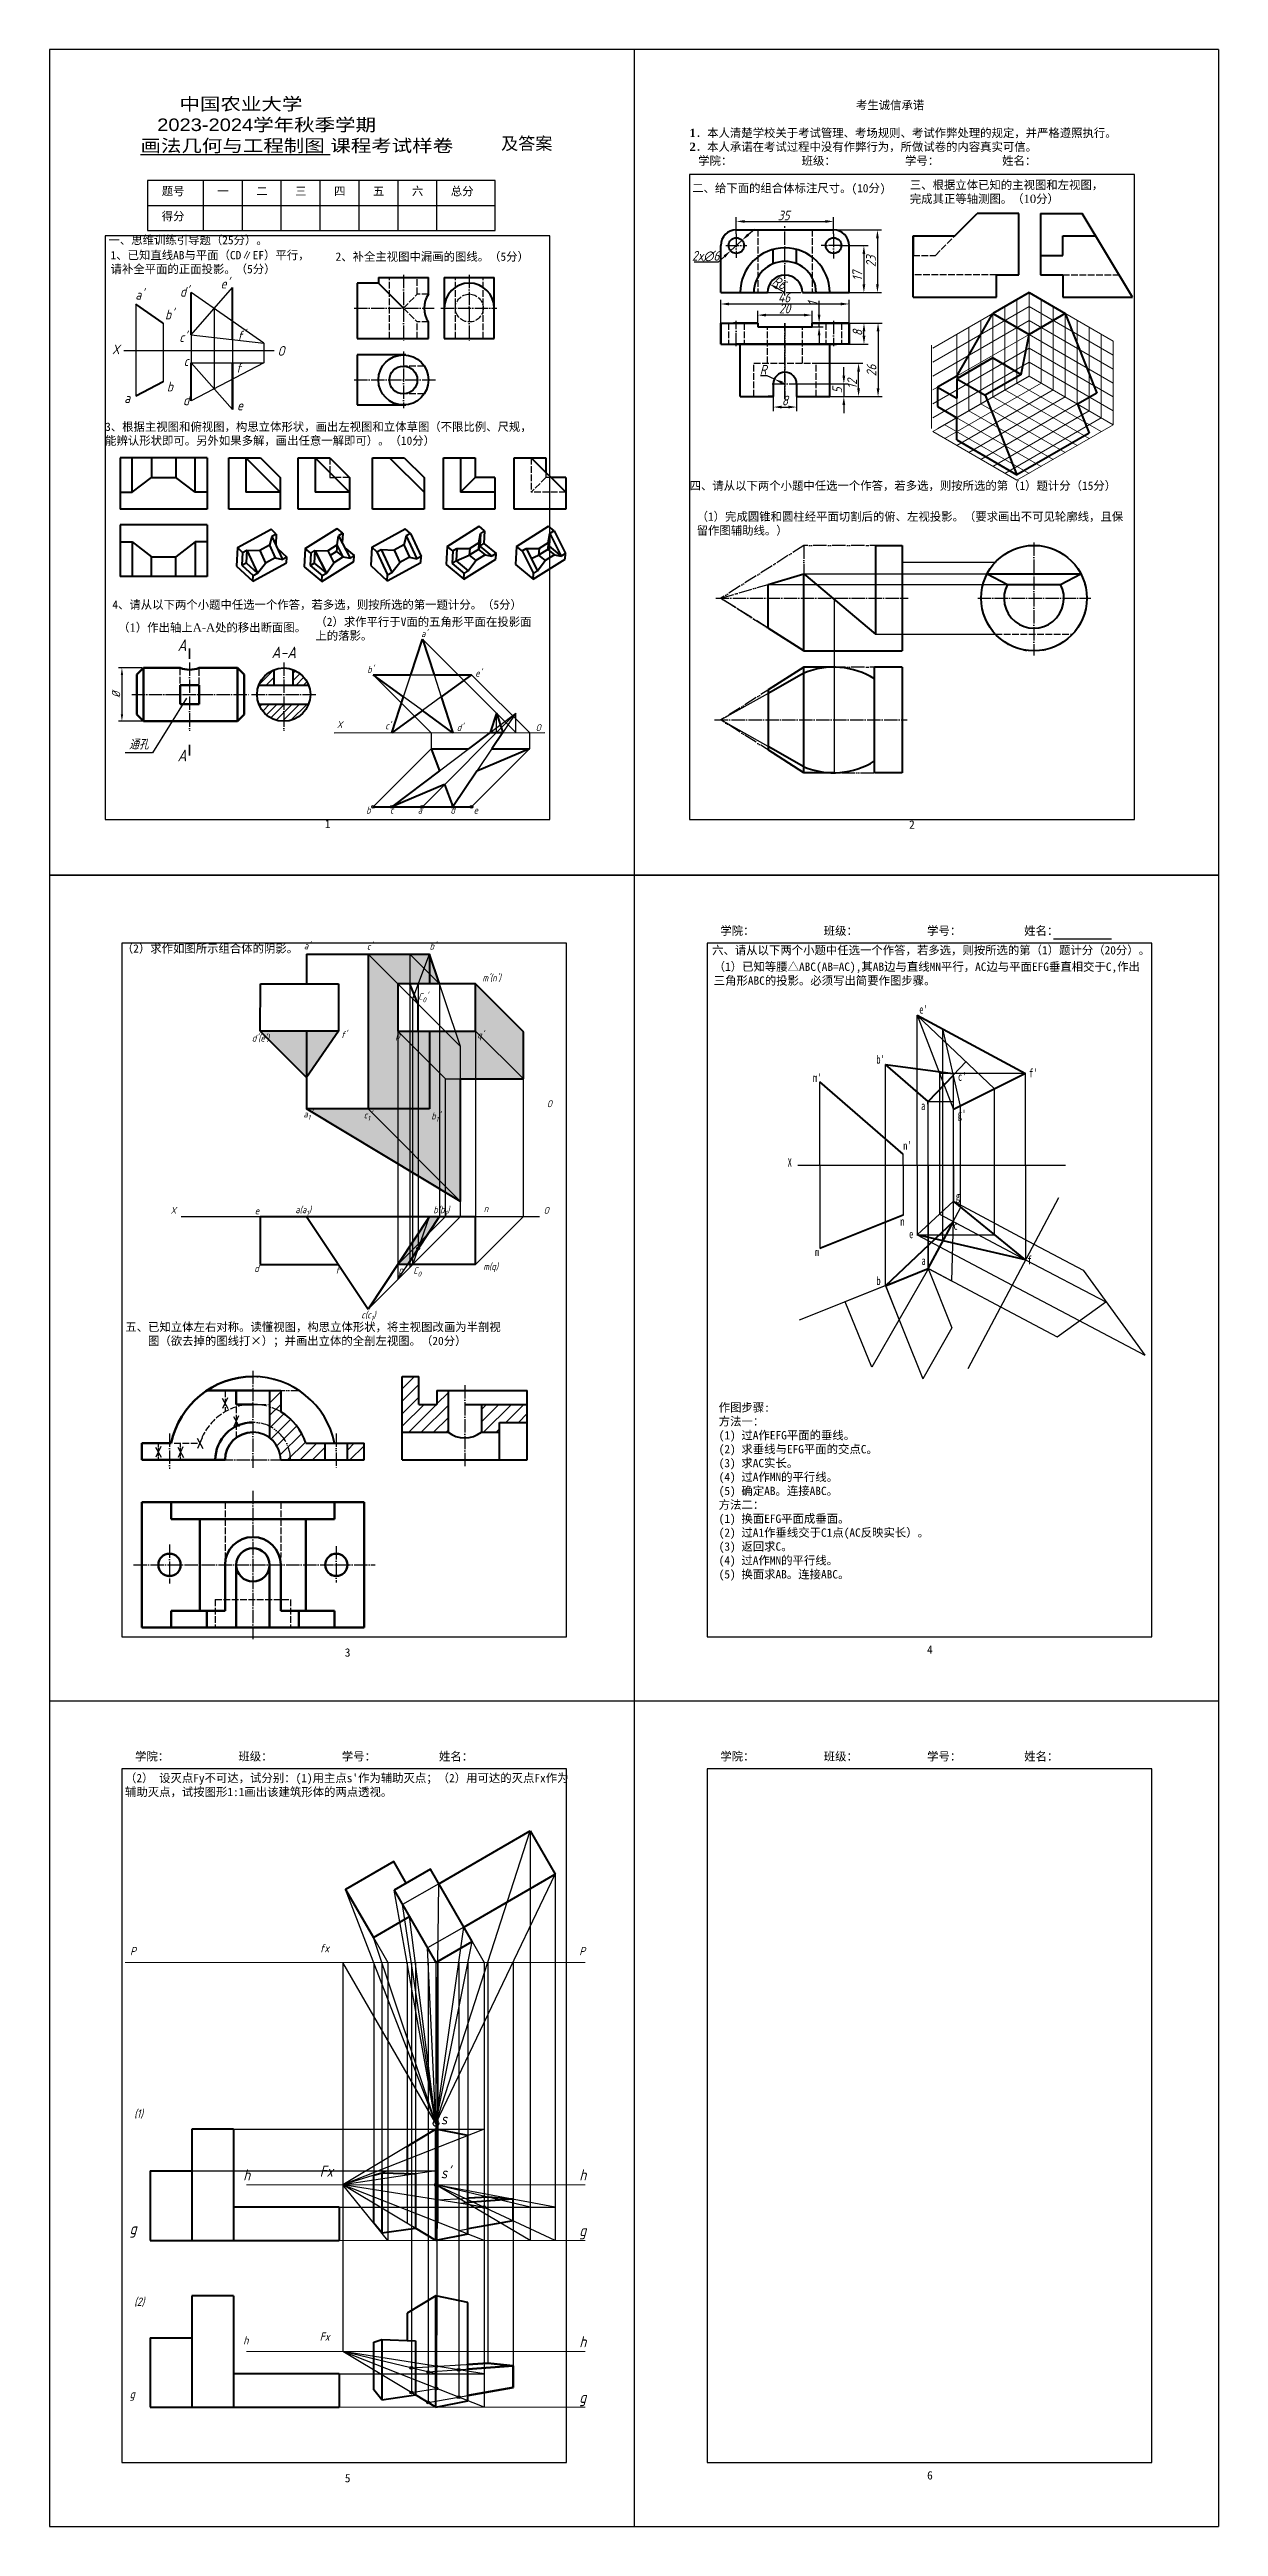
# Model space of a CAD drawing. Header units: millimetres. Extents: x -985 to -565, y -955 to -64.
import ezdxf

# ---------------------------------------------------------------- set-up
doc = ezdxf.new("R2010")
doc.units = ezdxf.units.MM
doc.header["$LTSCALE"] = 0.2
for name, pattern in [('ACAD_ISO02W100', [15, 12, -3]), ('ACAD_ISO04W100', [30, 24, -3, 0, -3]), ('ACAD_ISO05W100', [33, 24, -3, 0, -3, 0, -3])]:
    doc.linetypes.add(name, pattern=pattern)
doc.layers.get('0').update_dxf_attribs({"lineweight": 40})
for name, color, linetype, lineweight, plot in [('answer', 170, 'Continuous', 50, False), ('底线', 3, 'Continuous', 13, False), ('答案粗实线', 1, 'Continuous', 40, False)]:
    doc.layers.add(name, color=color, linetype=linetype, lineweight=lineweight, plot=plot)
for name, color, linetype, plot in [('LAYER3', 5, 'Continuous', False), ('图框', 160, 'Continuous', False), ('答案填充2', 1, 'Continuous', False), ('答案点画线', 10, 'ACAD_ISO04W100', False), ('答案细实线', 1, 'Continuous', False), ('答案虚线', 1, 'ACAD_ISO02W100', False)]:
    doc.layers.add(name, color=color, linetype=linetype, plot=plot)
for name, color, linetype in [('中心线', 7, 'ACAD_ISO04W100'), ('双点画线', 7, 'ACAD_ISO05W100'), ('投影字母', 7, 'Continuous'), ('试卷题目', 7, 'Continuous')]:
    doc.layers.add(name, color=color, linetype=linetype)
for name, color, linetype, lineweight in [('文字', 7, 'Continuous', 20), ('格', 7, 'Continuous', 18), ('汉字', 7, 'Continuous', 20), ('点画线', 7, 'ACAD_ISO04W100', 25), ('粗实线', 7, 'Continuous', 50), ('细实线', 7, 'Continuous', 25), ('虚线', 7, 'ACAD_ISO02W100', 25)]:
    doc.layers.add(name, color=color, linetype=linetype, lineweight=lineweight)
doc.styles.add('HZ', font='')
doc.styles.add('可调文字', font='gbeitc.shx', dxfattribs={"bigfont": 'gbcbig.shx'})
doc.styles.add('台头', font='SIMLI.TTF', dxfattribs={"width": 1.2, "height": 4.5})
doc.styles.add('图中中文', font='', dxfattribs={"width": 0.7, "height": 3})
doc.styles.add('图中文本', font='gbeitc.shx', dxfattribs={"height": 3.5, "bigfont": 'gbcbig.shx'})
doc.styles.add('字母', font='gbeitc.shx')
doc.styles.add('尺寸文字', font='gbeitc.shx')
doc.styles.add('尺寸文字25', font='gbeitc.shx', dxfattribs={"height": 2.5})
doc.styles.add('题目文本', font='', dxfattribs={"height": 3})
doc.styles.get('HZ').set_extended_font_data('SimSun')
doc.styles.get('图中中文').set_extended_font_data('FangSong_GB2312')
doc.styles.get('题目文本').set_extended_font_data('SimSun')
doc.dimstyles.new('A_ISO通用', dxfattribs={"dimtxt": 3.5, "dimasz": 3, "dimexe": 1.5, "dimexo": 0, "dimgap": 0.6, "dimtad": 1, "dimdec": 0, "dimdsep": 46, "dimtxsty": '可调文字', "dimcen": 2.5, "dimclrd": 256, "dimclrt": 256, "dimadec": 0, "dimazin": 0, "dimtfac": 1, "dimtdec": 0, "dimtmove": 0, "dimatfit": 3, "dimfxl": 1, "dimlwd": -1, "dimarcsym": 0})
doc.dimstyles.new('A_ISO通用$3', dxfattribs={"dimtxt": 3.5, "dimasz": 3, "dimexe": 1.5, "dimexo": 0, "dimgap": 0, "dimtad": 1, "dimtoh": 1, "dimdec": 0, "dimdsep": 46, "dimtxsty": '可调文字', "dimcen": 2.5, "dimclrd": 256, "dimclrt": 256, "dimadec": 0, "dimazin": 0, "dimtfac": 1, "dimtdec": 0, "dimtmove": 0, "dimatfit": 2, "dimfxl": 1, "dimlwd": -1, "dimarcsym": 0})
doc.dimstyles.new('A_ISO通用$4', dxfattribs={"dimtxt": 3.5, "dimasz": 3, "dimexe": 1.5, "dimexo": 0, "dimgap": 0.6, "dimtad": 1, "dimtoh": 1, "dimdec": 0, "dimdsep": 46, "dimtxsty": '可调文字', "dimcen": 2.5, "dimclrd": 256, "dimclrt": 256, "dimadec": 0, "dimazin": 0, "dimtfac": 1, "dimtdec": 0, "dimtmove": 0, "dimatfit": 2, "dimfxl": 1, "dimlwd": -1, "dimarcsym": 0})
doc.dimstyles.new('ISO-25', dxfattribs={"dimtxt": 2.5, "dimasz": 2.5, "dimexe": 1.25, "dimexo": 0.625, "dimtad": 1, "dimtxsty": 'Standard', "dimcen": 2.5, "dimadec": 0, "dimazin": 0, "dimtfac": 1, "dimtmove": 0, "dimatfit": 3, "dimfxl": 1, "dimarcsym": 0})

msp = doc.modelspace()

# ---------------------------------------------------------------- texts
at = {"char_height": 3, "attachment_point": 1, "style": '题目文本'}
for s, insert, width in [('二、给下面的组合体标注尺寸。(10分)  ', (-754.135, -112.409), 143.24286), ('（1）完成圆锥和圆柱经平面切割后的俯、左视投影。（要求画出不可见轮廓线，且保留作图辅助线。）', (-752.539, -230.556), 155.68931), ('（2）求作如图所示组合体的阴影。', (-959.314, -385.914), 116.03316), ('（1）已知等腰△ABC(AB=AC),其AB边与直线MN平行，AC边与平面EFG垂直相交于C,作出三角形ABC的投影。必须写出简要作图步骤。', (-746.399, -392.467), 156.55)]:
    msp.add_mtext(s, dxfattribs=dict(at, insert=insert, width=width))
at = {"layer": 'LAYER3', "insert": (-888.131, -885.233), "char_height": 3, "attachment_point": 1, "style": '尺寸文字25'}
msp.add_mtext_dynamic_manual_height_columns('Fx', width=8.99297, gutter_width=20, heights=[0], dxfattribs=at)
at = {"layer": '投影字母', "attachment_point": 1}
for s, width, gutter_width, insert, char_height, style in [("a'", 9.04104, 12.5, (-893.807, -385.199), 2.5, '尺寸文字25'), ("c'", 9.04104, 12.5, (-871.162, -385.371), 2.5, '尺寸文字25'), ("b'", 9.04104, 12.5, (-848.602, -385.285), 2.5, '尺寸文字25'), ("m'(n')", 9.04104, 12.5, (-829.611, -396.72), 2.5, '尺寸文字25'), ("d'(e')", 9.04104, 12.5, (-912.54, -418.381), 2.5, '尺寸文字25'), ("f'", 9.04104, 12.5, (-880.476, -417.161), 2.5, '尺寸文字25'), ("p'", 9.04104, 12.5, (-860.814, -417.346), 2.5, '尺寸文字25'), ("q'", 9.04104, 12.5, (-831.448, -417.235), 2.5, '尺寸文字25'), ("\\A1;a{\\H0.7x;\\S^ 1;}'", 9.04104, 12.5, (-893.98, -445.704), 2.5, '尺寸文字25'), ("\\A1;c{\\H0.7x;\\S^ 1;}'", 9.04104, 12.5, (-872.281, -446.049), 2.5, '尺寸文字25'), ("\\A1;b{\\H0.7x;\\S^ 1;}'", 9.04104, 12.5, (-847.999, -446.393), 2.5, '尺寸文字25'), ('X', 12.60709, 12.5, (-941.777, -480.357), 2.5, '尺寸文字25'), ('\\A1;a(a{\\H0.7x;\\S^ 1;})', 23.35913, 12.5, (-896.906, -480.127), 2.5, '尺寸文字25'), ('\\A1;b(b{\\H0.7x;\\S^ 1;})', 23.35913, 12.5, (-847.285, -480.127), 2.5, '尺寸文字25'), ('n', 6.0238, 12.5, (-829.113, -479.758), 2.5, '尺寸文字25'), ('O', 12.60709, 12.5, (-807.572, -480.357), 2.5, '尺寸文字25'), ('e', 6.0238, 12.5, (-911.484, -480.507), 2.5, '尺寸文字25'), ('d', 6.0238, 12.5, (-911.659, -501.276), 2.5, '尺寸文字25'), ('f', 6.79443, 12.5, (-882.49, -501.899), 2.5, '尺寸文字25'), ('p', 9.04104, 12.5, (-859.775, -501.862), 2.5, '尺寸文字25'), ('m(q)', 6.0238, 12.5, (-829.287, -500.526), 2.5, '尺寸文字25'), ('\\A1;c(c{\\H0.7x;\\S^ 1;})', 23.35913, 12.5, (-873.19, -517.94), 2.5, '尺寸文字25'), ('P', 13.60261, 20, (-956.369, -746.576), 3, '字母'), ('P', 13.60261, 20, (-794.76, -746.576), 3, '字母'), ('h', 13.60261, 20, (-915.663, -826.576), 4, '字母'), ('h', 13.60261, 20, (-794.76, -826.576), 4, '字母'), ('g', 13.60261, 20, (-956.498, -845.915), 4, '字母'), ('g', 13.60261, 20, (-794.76, -846.576), 4, '字母'), ('h', 13.60261, 20, (-915.663, -886.576), 3, '尺寸文字25'), ('h', 13.60261, 20, (-794.76, -886.576), 4, '字母'), ('g', 13.60261, 20, (-956.498, -905.915), 3, '尺寸文字25'), ('g', 13.60261, 20, (-794.76, -906.576), 4, '字母')]:
    msp.add_mtext_dynamic_manual_height_columns(s, width=width, gutter_width=gutter_width, heights=[0], dxfattribs=dict(at, insert=insert, char_height=char_height, style=style))
at = {"layer": '文字'}
for s, height, style, p in [('2、补全主视图中漏画的图线。（5分）', 3, 'HZ', (-882.432, -140.037)), ('A', 4.2, '尺寸文字', (-939.283, -280.414)), ('A', 4.2, '尺寸文字', (-939.283, -320.072))]:
    msp.add_text(s, height=height, dxfattribs=dict(at, style=style)).set_placement(p)
at = {"layer": '文字', "attachment_point": 1}
for s, insert, char_height, width, style in [('三、根据立体已知的主视图和左视图，\\P完成其正等轴测图。（{\\fTimes New Roman|b0|i0|c162|p18;10}分）', (-675.849, -111.251), 3, 156.90443, '题目文本'), ('一、思维训练引导题（25分）。', (-964.111, -131.085), 3, 142.62272, 'HZ'), ('四、请从以下两个小题中任选一个作答，若多选，则按所选的第（1）题计分（15分）', (-755.069, -219.43), 3, 156.90443, '题目文本'), ('{\\fSimSun|b0|i0|c134|p2;4、请从以下两个小题中任选一个作答，若多选，则按所选的第一题计分。（5分）}', (-962.713, -262.228), 3, 154.8846, '尺寸文字25'), ('（2）求作{\\fSimSun|b0|i0|c134|p54;平行于V面的五角形平面在投影面上的落影}。', (-889.677, -268.399), 3, 78.91327, 'HZ'), ('通孔', (-956.747, -312.313), 3.5, 11.16108, '图中文本'), ('\\pl4.787;{\\fSimSun|b1|i0|c134|p2;学院：\\fTimes New Roman|b1|i0|c0|p18;\\L                     \\l \\fSimSun|b1|i0|c134|p2;班级：\\fTimes New Roman|b1|i0|c0|p18;\\L                    \\l  \\fSimSun|b1|i0|c134|p2;学号：\\fTimes New Roman|b1|i0|c0|p18;\\L                    \\fSimSun|b1|i0|c134|p2;\\l姓名：\\fTimes New Roman|b1|i0|c0|p18; \\L                    }', (-748.811, -379.537), 3, 164.76667, '题目文本'), ('六、请从以下两个小题中任选一个作答，若多选，则按所选的第（1）题计分（20分）。', (-746.959, -386.522), 3, 163.66743, '题目文本'), ('\\pxt14;五、已知立体左右对称。读懂视图，构思立体形状，将主视图改画为半剖视\\P    图（欲去掉的图线打×）；并画出立体的全剖左视图。（20分）', (-958.056, -522.067), 3, 143.08569, '题目文本'), ('\\pl4.787;{\\fSimSun|b1|i0|c134|p2;学院：\\fTimes New Roman|b1|i0|c0|p18;\\L                     \\l \\fSimSun|b1|i0|c134|p2;班级：\\fTimes New Roman|b1|i0|c0|p18;\\L                    \\l  \\fSimSun|b1|i0|c134|p2;学号：\\fTimes New Roman|b1|i0|c0|p18;\\L                    \\fSimSun|b1|i0|c134|p2;\\l姓名：\\fTimes New Roman|b1|i0|c0|p18; \\L                    }', (-959.357, -676.537), 3, 164.76667, '题目文本'), ('\\pl4.787;{\\fSimSun|b1|i0|c134|p2;学院：\\fTimes New Roman|b1|i0|c0|p18;\\L                     \\l \\fSimSun|b1|i0|c134|p2;班级：\\fTimes New Roman|b1|i0|c0|p18;\\L                    \\l  \\fSimSun|b1|i0|c134|p2;学号：\\fTimes New Roman|b1|i0|c0|p18;\\L                    \\fSimSun|b1|i0|c134|p2;\\l姓名：\\fTimes New Roman|b1|i0|c0|p18; \\L                    }', (-748.811, -676.537), 3, 164.76667, '题目文本')]:
    msp.add_mtext(s, dxfattribs=dict(at, insert=insert, char_height=char_height, width=width, style=style))
at = {"layer": '文字', "char_height": 3, "attachment_point": 1, "style": 'HZ'}
for s, width, insert in [('1、已知直线AB与平面（CD∥EF）平行，请补全平面的正面投影。（5分）', 74.75629, (-963.362, -136.511)), ('3、根据主视图和俯视图，构思立体形状，画出左视图和立体草图（不限比例、尺规，能辨认形状即可。另外如果多解，画出任意一解即可）。（10分）', 154.03319, (-965.319, -198.234))]:
    msp.add_mtext_dynamic_manual_height_columns(s, width=width, gutter_width=15, heights=[0], dxfattribs=dict(at, insert=insert))
at = {"layer": '汉字', "insert": (-958.172, -684.325), "char_height": 3, "width": 162.93732, "attachment_point": 1, "style": '尺寸文字25'}
msp.add_mtext("{\\fSimSun|b0|i0|c134|p54;（2） 设灭点Fy不可达，试分别：(1)用主点s'作为辅助灭点；（2）用可达的灭点Fx作为辅助灭点，试按图形1:1画出该建筑形体的两点透视。}", dxfattribs=at)
at = {"layer": '答案细实线'}
for s, height, style, p in [("e'", 3.5, '尺寸文字25', (-923.782, -149.978)), ("f'", 3.5, '尺寸文字25', (-917.798, -168.689)), ('A-A', 4.2, '尺寸文字', (-905.51, -282.98))]:
    msp.add_text(s, height=height, dxfattribs=dict(at, style=style)).set_placement(p)
at = {"layer": '答案细实线', "attachment_point": 1}
for s, insert, char_height, width, style in [('\\pxql;{\\fSimSun|b0|i0|c134|p2;\\H0.9x;及答案}', (-822.841, -95.598), 5, 35.27635, '台头'), ("b'", (-687.875, -425.826), 3, 7.17959, '图中中文'), ("c'", (-658.515, -432.01), 3, 7.17959, '图中中文'), ('c', (-660.135, -485.595), 3, 7.17959, '图中中文'), ('b', (-687.84, -505.467), 3, 7.17959, '图中中文'), ('作图步骤:\\P方法一：\\P(1) 过A作EFG平面的垂线。\\P(2) 求垂线与EFG平面的交点C。\\P(3) 求AC实长。\\P(4) 过A作MN的平行线。\\P(5) 确定AB。连接ABC。\\P方法二：\\P(1) 换面EFG平面成垂面。\\P(2) 过A1作垂线交于C1点(AC反映实长）。\\P(3) 返回求C。\\P(4) 过A作MN的平行线。\\P(5) 换面求AB。连接ABC。', (-744.598, -551.016), 3, 153.64602, '题目文本')]:
    msp.add_mtext(s, dxfattribs=dict(at, insert=insert, char_height=char_height, width=width, style=style))
for s, width, gutter_width, insert, char_height, style in [("\\A1;C{\\H0.7x;\\S^ 0;}'", 6.28271, 12.5, (-852.71, -403.383), 2.5, '尺寸文字25'), ('\\A1;C{\\H0.7x;\\S^ 0;}', 6.28271, 12.5, (-854.478, -502.055), 2.5, '尺寸文字25'), ('fx', 8.99297, 20, (-888.131, -745.504), 3, '字母'), ('Fx', 8.99297, 20, (-888.131, -825.233), 4, '字母'), ("s'", 4.49377, 20, (-844.579, -825.838), 4, '字母')]:
    msp.add_mtext_dynamic_manual_height_columns(s, width=width, gutter_width=gutter_width, heights=[0], dxfattribs=dict(at, insert=insert, char_height=char_height, style=style))
at = {"layer": '细实线'}
for s, height, style, p in [("a'", 3.5, '尺寸文字25', (-954.445, -153.998)), ("d'", 3.5, '尺寸文字25', (-938.411, -152.916)), ("b'", 3.5, '尺寸文字25', (-943.776, -161.125)), ("c'", 3.5, '尺寸文字25', (-938.662, -169.285)), ('X', 3.5, '尺寸文字25', (-962.84, -173.648)), ('c', 3.5, '尺寸文字25', (-937.051, -177.879)), ('f', 3.5, '尺寸文字25', (-918.268, -180.281)), ('O', 3.5, '尺寸文字25', (-903.321, -174.207)), ('b', 3.5, '尺寸文字25', (-943.107, -187.036)), ('a', 3.5, '尺寸文字25', (-958.445, -191.169)), ('d', 3.5, '尺寸文字25', (-937.287, -191.969)), ('e', 3.5, '尺寸文字25', (-917.887, -193.811)), ('1', 3, '题目文本', (-886.28, -344.119)), ('2', 3, '题目文本', (-676.106, -344.34)), ('3', 3, '题目文本', (-879.104, -642.154)), ('4', 3, '题目文本', (-669.629, -641.129)), ('6', 3, '题目文本', (-669.629, -938.129)), ('5', 3, '题目文本', (-879.104, -939.154))]:
    msp.add_text(s, height=height, dxfattribs=dict(at, style=style)).set_placement(p)
at = {"layer": '细实线', "attachment_point": 1}
for s, insert, char_height, width, style in [('             中国农业大学\\P         2023-2024学年秋季学期\\P     {\\L 画法几何与工程制图 }课程考试样卷', (-964.648, -81.355), 4.5, 180.74667, '台头'), ('\\pl4.78667;                           {\\fSimSun|b1|i0|c134|p2;考生诚信承诺\\P\\P\\pi-4.76,l4.76,t4.8;\\fTimes New Roman|b1|i0|c0|p18;1\\fSimSun|b1|i0|c134|p2;．本人清楚学校关于考试管理、考场规则、考试作弊处理的规定，并严格遵照执行。\\P\\fTimes New Roman|b1|i0|c0|p18;2\\fSimSun|b1|i0|c134|p2;．本人承诺在考试过程中没有作弊行为，所做试卷的内容真实可信。\\P\\pi3.14667,l0,tz;学院：\\fTimes New Roman|b1|i0|c0|p18;\\L                     \\l \\fSimSun|b1|i0|c134|p2;班级：\\fTimes New Roman|b1|i0|c0|p18;\\L                    \\l  \\fSimSun|b1|i0|c134|p2;学号：\\fTimes New Roman|b1|i0|c0|p18;\\L                    \\fSimSun|b1|i0|c134|p2;\\l姓名：\\fTimes New Roman|b1|i0|c0|p18; \\L                    }', (-755.113, -82.537), 3, 164.76667, '题目文本'), ('\\pi3.14667;题号', (-948.11, -113.496), 3, 23.11447, '题目文本'), ('\\pi3.14667;一', (-928.11, -113.496), 3, 23.11447, '题目文本'), ('\\pi3.14667;二', (-914.11, -113.496), 3, 23.11447, '题目文本'), ('\\pi3.14667;三', (-900.11, -113.496), 3, 23.11447, '题目文本'), ('\\pi3.14667;四', (-886.11, -113.496), 3, 23.11447, '题目文本'), ('\\pi3.14667;五', (-872.11, -113.496), 3, 23.11447, '题目文本'), ('\\pi3.14667;六', (-858.11, -113.496), 3, 23.11447, '题目文本'), ('\\pi3.14667;总分', (-844.11, -113.496), 3, 23.11447, '题目文本'), ('\\pi3.14667;得分', (-948.11, -122.496), 3, 23.11447, '题目文本'), ('（{\\fTimes New Roman|b0|i0|c0|p18;1}）作出轴上{\\fTimes New Roman|b0|i0|c0|p18;A-A}处的移出断面图。', (-960.633, -270.435), 3, 82.22456, '题目文本'), ("e'", (-672.432, -407.855), 3, 7.17959, '图中中文'), ("m'", (-710.659, -432.412), 3, 7.17959, '图中中文'), ("f'", (-632.973, -430.702), 3, 7.17959, '图中中文'), ("a'", (-671.803, -442.482), 3, 7.17959, '图中中文'), ("g'", (-658.615, -445.57), 3, 7.17959, '图中中文'), ('X', (-719.787, -462.848), 3, 7.17959, '图中中文'), ("n'", (-678.237, -456.815), 3, 7.17959, '图中中文'), ('g', (-659.306, -475.005), 3, 7.17959, '图中中文'), ('n', (-679.283, -484.062), 3, 7.17959, '图中中文'), ('e', (-676.102, -488.599), 3, 7.17959, '图中中文'), ('m', (-710.012, -495.074), 3, 7.17959, '图中中文'), ('a', (-671.654, -498.212), 3, 7.17959, '图中中文'), ('f', (-633.514, -498.001), 3, 7.17959, '图中中文')]:
    msp.add_mtext(s, dxfattribs=dict(at, insert=insert, char_height=char_height, width=width, style=style))
for s, width, gutter_width, insert, char_height, style in [("a'", 6.63089, 12.5, (-851.659, -272.918), 2.5, '尺寸文字25'), ("b'", 6.63089, 12.5, (-871.048, -285.754), 2.5, '尺寸文字25'), ("e'", 6.63089, 12.5, (-832.186, -287.097), 2.5, '尺寸文字25'), ('X', 5.86391, 12.5, (-881.929, -305.61), 2.5, '字母'), ("c'", 6.63089, 12.5, (-864.585, -306.058), 2.5, '尺寸文字25'), ("d'", 6.63089, 12.5, (-838.817, -306.645), 2.5, '尺寸文字25'), ('O', 5.86391, 12.5, (-810.459, -306.692), 2.5, '字母'), ('b', 6.63089, 12.5, (-871.421, -336.38), 2.5, '尺寸文字25'), ('c', 6.63089, 12.5, (-862.838, -336.38), 2.5, '尺寸文字25'), ('a', 6.63089, 12.5, (-852.868, -336.38), 2.5, '尺寸文字25'), ('d', 6.63089, 12.5, (-841.086, -336.38), 2.5, '尺寸文字25'), ('e', 6.63089, 12.5, (-832.769, -336.38), 2.5, '尺寸文字25'), ('O', 5.81431, 12.5, (-806.432, -442.007), 2.5, '尺寸文字25'), ('  (1)', 14.42462, 20, (-958.131, -805.013), 3, '字母'), ('s', 4.49377, 20, (-844.579, -806.447), 4, '字母'), ('  (2)', 14.42462, 20, (-958.131, -872.685), 3, '尺寸文字25')]:
    msp.add_mtext_dynamic_manual_height_columns(s, width=width, gutter_width=gutter_width, heights=[0], dxfattribs=dict(at, insert=insert, char_height=char_height, style=style))

# ---------------------------------------------------------------- blocks, each defined once
blk = doc.blocks.new('*D1')
at = {"layer": 'Defpoints', "color": 0, "transparency": 16777216}
for p in [(-718.5, -184.34), (-704.5, -188.88), (-699.59, -188.88)]:
    blk.add_point(p, dxfattribs=at)
at = {"layer": '答案细实线', "color": 0, "lineweight": -2, "transparency": 16777216}
for p, q in [((-718.5, -184.34), (-698.09, -184.34)), ((-704.5, -188.88), (-698.09, -188.88))]:
    blk.add_line(p, q, dxfattribs=at)
at = {"layer": '答案细实线', "transparency": 16777216}
for p, q in [((-699.59, -181.34), (-699.59, -178.34)), ((-699.59, -184.34), (-699.59, -188.88)), ((-699.59, -191.88), (-699.59, -194.88))]:
    blk.add_line(p, q, dxfattribs=at)
for points in [[(-700.09, -181.34), (-699.09, -181.34), (-699.59, -184.34)], [(-700.09, -191.88), (-699.09, -191.88), (-699.59, -188.88)]]:
    blk.add_solid(points, dxfattribs=at)
at = {"layer": '答案细实线', "transparency": 16777216, "insert": (-703.69, -186.61), "char_height": 3.5, "attachment_point": 2, "rotation": 90, "style": '可调文字'}
blk.add_mtext('5', dxfattribs=at)
blk = doc.blocks.new('*D2')
at = {"layer": 'Defpoints', "color": 0, "transparency": 16777216}
for p in [(-709.57, -176.89), (-694.28, -176.89), (-704.85, -188.88)]:
    blk.add_point(p, dxfattribs=at)
at = {"layer": '答案细实线', "color": 0, "lineweight": -2, "transparency": 16777216}
for p, q in [((-709.57, -176.89), (-692.78, -176.89)), ((-704.85, -188.88), (-692.78, -188.88))]:
    blk.add_line(p, q, dxfattribs=at)
at = {"layer": '答案细实线', "transparency": 16777216}
blk.add_line((-694.28, -185.88), (-694.28, -179.89), dxfattribs=at)
for points in [[(-694.78, -179.89), (-693.78, -179.89), (-694.28, -176.89)], [(-694.78, -185.88), (-693.78, -185.88), (-694.28, -188.88)]]:
    blk.add_solid(points, dxfattribs=at)
at = {"layer": '答案细实线', "transparency": 16777216, "insert": (-698.38, -184.34), "char_height": 3.5, "attachment_point": 2, "rotation": 90, "style": '可调文字'}
blk.add_mtext('12', dxfattribs=at)
blk = doc.blocks.new('*D3')
at = {"layer": 'Defpoints', "color": 0, "transparency": 16777216}
for p in [(-696.62, -162.42), (-692.34, -162.42), (-697.67, -169.98)]:
    blk.add_point(p, dxfattribs=at)
at = {"layer": '答案细实线', "color": 0, "lineweight": -2, "transparency": 16777216}
for p, q in [((-696.62, -162.42), (-690.84, -162.42)), ((-697.67, -169.98), (-690.84, -169.98))]:
    blk.add_line(p, q, dxfattribs=at)
at = {"layer": '答案细实线', "transparency": 16777216}
blk.add_line((-692.34, -166.98), (-692.34, -165.42), dxfattribs=at)
for points in [[(-692.84, -165.42), (-691.84, -165.42), (-692.34, -162.42)], [(-692.84, -166.98), (-691.84, -166.98), (-692.34, -169.98)]]:
    blk.add_solid(points, dxfattribs=at)
at = {"layer": '答案细实线', "transparency": 16777216, "insert": (-696.44, -165.98), "char_height": 3.5, "attachment_point": 2, "rotation": 90, "style": '可调文字'}
blk.add_mtext('8', dxfattribs=at)
blk = doc.blocks.new('*D4')
at = {"layer": 'Defpoints', "color": 0, "transparency": 16777216}
for p in [(-697.67, -162.42), (-704.5, -188.88), (-687.28, -188.88)]:
    blk.add_point(p, dxfattribs=at)
at = {"layer": '答案细实线', "color": 0, "lineweight": -2, "transparency": 16777216}
for p, q in [((-697.67, -162.42), (-685.78, -162.42)), ((-704.5, -188.88), (-685.78, -188.88))]:
    blk.add_line(p, q, dxfattribs=at)
at = {"layer": '答案细实线', "transparency": 16777216}
blk.add_line((-687.28, -165.42), (-687.28, -185.88), dxfattribs=at)
for points in [[(-687.78, -165.42), (-686.78, -165.42), (-687.28, -162.42)], [(-687.78, -185.88), (-686.78, -185.88), (-687.28, -188.88)]]:
    blk.add_solid(points, dxfattribs=at)
at = {"layer": '答案细实线', "transparency": 16777216, "insert": (-691.38, -179.49), "char_height": 3.5, "attachment_point": 2, "rotation": 90, "style": '可调文字'}
blk.add_mtext('26', dxfattribs=at)
blk = doc.blocks.new('*D5')
at = {"layer": 'Defpoints', "color": 0, "transparency": 16777216}
for p in [(-701.09, -134.55), (-708.81, -151.47), (-692.37, -151.47)]:
    blk.add_point(p, dxfattribs=at)
at = {"layer": '答案细实线', "color": 0, "lineweight": -2, "transparency": 16777216}
for p, q in [((-701.09, -134.55), (-690.87, -134.55)), ((-708.81, -151.47), (-690.87, -151.47))]:
    blk.add_line(p, q, dxfattribs=at)
at = {"layer": '答案细实线', "transparency": 16777216}
blk.add_line((-692.37, -137.55), (-692.37, -148.47), dxfattribs=at)
for points in [[(-692.87, -137.55), (-691.87, -137.55), (-692.37, -134.55)], [(-692.87, -148.47), (-691.87, -148.47), (-692.37, -151.47)]]:
    blk.add_solid(points, dxfattribs=at)
at = {"layer": '答案细实线', "transparency": 16777216, "insert": (-696.47, -145.47), "char_height": 3.5, "attachment_point": 2, "rotation": 90, "style": '可调文字'}
blk.add_mtext('17', dxfattribs=at)
blk = doc.blocks.new('*D6')
at = {"layer": 'Defpoints', "color": 0, "transparency": 16777216}
for p in [(-730.57, -159.57), (-730.57, -162.42), (-710.97, -162.42)]:
    blk.add_point(p, dxfattribs=at)
at = {"layer": '答案细实线', "color": 0, "lineweight": -2, "transparency": 16777216}
for p, q in [((-730.57, -162.42), (-730.57, -158.07)), ((-710.97, -162.42), (-710.97, -158.07))]:
    blk.add_line(p, q, dxfattribs=at)
at = {"layer": '答案细实线', "transparency": 16777216}
blk.add_line((-713.97, -159.57), (-727.57, -159.57), dxfattribs=at)
for points in [[(-727.57, -159.07), (-727.57, -160.07), (-730.57, -159.57)], [(-713.97, -159.07), (-713.97, -160.07), (-710.97, -159.57)]]:
    blk.add_solid(points, dxfattribs=at)
at = {"layer": '答案细实线', "transparency": 16777216, "insert": (-720.88, -155.47), "char_height": 3.5, "attachment_point": 2, "style": '可调文字'}
blk.add_mtext('20', dxfattribs=at)
blk = doc.blocks.new('*D7')
at = {"layer": 'Defpoints', "color": 0, "transparency": 16777216}
for p in [(-710.97, -163.82), (-710.15, -162.42), (-708.48, -162.42)]:
    blk.add_point(p, dxfattribs=at)
at = {"layer": '答案细实线', "transparency": 16777216}
for p, q in [((-708.48, -159.42), (-708.48, -154.49)), ((-708.48, -163.82), (-708.48, -162.42)), ((-708.48, -166.82), (-708.48, -169.82))]:
    blk.add_line(p, q, dxfattribs=at)
at = {"layer": '答案细实线', "color": 0, "lineweight": -2, "transparency": 16777216}
for p, q in [((-710.97, -163.82), (-706.98, -163.82)), ((-710.15, -162.42), (-706.98, -162.42))]:
    blk.add_line(p, q, dxfattribs=at)
at = {"layer": '答案细实线', "transparency": 16777216}
for points in [[(-708.98, -159.42), (-707.98, -159.42), (-708.48, -162.42)], [(-708.98, -166.82), (-707.98, -166.82), (-708.48, -163.82)]]:
    blk.add_solid(points, dxfattribs=at)
at = {"layer": '答案细实线', "transparency": 16777216, "insert": (-712.58, -155.45), "char_height": 3.5, "attachment_point": 2, "rotation": 90, "style": '可调文字'}
blk.add_mtext('1', dxfattribs=at)
blk = doc.blocks.new('*D8')
at = {"layer": 'Defpoints', "color": 0, "transparency": 16777216}
for p in [(-724.48, -182.64), (-720.77, -184.34)]:
    blk.add_point(p, dxfattribs=at)
at = {"layer": '答案细实线', "transparency": 16777216}
for p, q in [((-727.2, -181.38), (-729.57, -181.38)), ((-724.48, -182.64), (-727.2, -181.38)), ((-720.77, -184.34), (-721.75, -183.89))]:
    blk.add_line(p, q, dxfattribs=at)
blk.add_solid([(-721.54, -183.43), (-721.96, -184.34), (-724.48, -182.64)], dxfattribs=at)
at = {"layer": '答案细实线', "transparency": 16777216, "insert": (-728.59, -179.23), "char_height": 3.5, "attachment_point": 5, "style": '可调文字'}
blk.add_mtext('R', dxfattribs=at)
blk = doc.blocks.new('*D9')
at = {"layer": 'Defpoints', "color": 0, "transparency": 16777216}
for p in [(-703.27, -128.95), (-698.14, -151.47), (-687.49, -151.47)]:
    blk.add_point(p, dxfattribs=at)
at = {"layer": '答案细实线', "color": 0, "lineweight": -2, "transparency": 16777216}
for p, q in [((-703.27, -128.95), (-685.99, -128.95)), ((-698.14, -151.47), (-685.99, -151.47))]:
    blk.add_line(p, q, dxfattribs=at)
at = {"layer": '答案细实线', "transparency": 16777216}
blk.add_line((-687.49, -131.95), (-687.49, -148.47), dxfattribs=at)
for points in [[(-687.99, -131.95), (-686.99, -131.95), (-687.49, -128.95)], [(-687.99, -148.47), (-686.99, -148.47), (-687.49, -151.47)]]:
    blk.add_solid(points, dxfattribs=at)
at = {"layer": '答案细实线', "transparency": 16777216, "insert": (-689.84, -140.21), "char_height": 3.5, "attachment_point": 5, "rotation": 90, "style": '可调文字'}
blk.add_mtext('23', dxfattribs=at)
blk = doc.blocks.new('*D10')
at = {"layer": 'Defpoints', "color": 0, "transparency": 16777216}
for p in [(-724.97, -188.88), (-716.57, -188.88), (-716.57, -192.64)]:
    blk.add_point(p, dxfattribs=at)
at = {"layer": '答案细实线', "color": 0, "lineweight": -2, "transparency": 16777216}
for p, q in [((-724.97, -188.88), (-724.97, -194.14)), ((-716.57, -188.88), (-716.57, -194.14))]:
    blk.add_line(p, q, dxfattribs=at)
at = {"layer": '答案细实线', "transparency": 16777216}
blk.add_line((-721.97, -192.64), (-719.57, -192.64), dxfattribs=at)
for points in [[(-721.97, -192.14), (-721.97, -193.14), (-724.97, -192.64)], [(-719.57, -192.14), (-719.57, -193.14), (-716.57, -192.64)]]:
    blk.add_solid(points, dxfattribs=at)
at = {"layer": '答案细实线', "transparency": 16777216, "insert": (-720.77, -190.29), "char_height": 3.5, "attachment_point": 5, "style": '可调文字'}
blk.add_mtext('8', dxfattribs=at)
blk = doc.blocks.new('*D11')
at = {"layer": 'Defpoints', "color": 0, "transparency": 16777216}
for p in [(-726.28, -148.42), (-720.77, -151.47)]:
    blk.add_point(p, dxfattribs=at)
at = {"layer": '答案细实线', "transparency": 16777216}
blk.add_line((-720.77, -151.47), (-723.65, -149.87), dxfattribs=at)
blk.add_solid([(-723.41, -149.43), (-723.9, -150.31), (-726.28, -148.42)], dxfattribs=at)
at = {"layer": '答案细实线', "transparency": 16777216, "insert": (-722.76, -147.91), "char_height": 3.5, "attachment_point": 5, "rotation": 331.00463, "style": '可调文字'}
blk.add_mtext('R6', dxfattribs=at)
blk = doc.blocks.new('*D12')
at = {"layer": 'Defpoints', "color": 0, "transparency": 16777216}
for p in [(-736.2, -132.66), (-740.33, -136.44)]:
    blk.add_point(p, dxfattribs=at)
at = {"layer": '答案细实线', "transparency": 16777216}
for p, q in [((-736.2, -132.66), (-740.33, -136.44)), ((-733.99, -130.63), (-731.78, -128.6)), ((-744.75, -140.5), (-753.39, -140.5)), ((-742.54, -138.47), (-744.75, -140.5))]:
    blk.add_line(p, q, dxfattribs=at)
for points in [[(-734.33, -130.26), (-733.65, -131), (-736.2, -132.66)], [(-742.88, -138.1), (-742.21, -138.84), (-740.33, -136.44)]]:
    blk.add_solid(points, dxfattribs=at)
at = {"layer": '答案细实线', "transparency": 16777216, "insert": (-749.27, -138.35), "char_height": 3.5, "attachment_point": 5, "style": '可调文字'}
blk.add_mtext('2x∅6', dxfattribs=at)
blk = doc.blocks.new('*D13')
at = {"layer": 'Defpoints', "color": 0, "transparency": 16777216}
for p in [(-738.27, -130.35), (-703.27, -125.88), (-703.27, -130.35)]:
    blk.add_point(p, dxfattribs=at)
at = {"layer": '答案细实线', "color": 0, "lineweight": -2, "transparency": 16777216}
for p, q in [((-738.27, -130.35), (-738.27, -124.38)), ((-703.27, -130.35), (-703.27, -124.38))]:
    blk.add_line(p, q, dxfattribs=at)
at = {"layer": '答案细实线', "transparency": 16777216}
blk.add_line((-735.27, -125.88), (-706.27, -125.88), dxfattribs=at)
for points in [[(-735.27, -125.38), (-735.27, -126.38), (-738.27, -125.88)], [(-706.27, -125.38), (-706.27, -126.38), (-703.27, -125.88)]]:
    blk.add_solid(points, dxfattribs=at)
at = {"layer": '答案细实线', "transparency": 16777216, "insert": (-721.22, -123.73), "char_height": 3.5, "attachment_point": 5, "style": '可调文字'}
blk.add_mtext('35', dxfattribs=at)
blk = doc.blocks.new('*D14')
at = {"layer": 'Defpoints', "color": 0, "transparency": 16777216}
for p in [(-697.67, -155.57), (-743.87, -162.42), (-697.67, -162.42)]:
    blk.add_point(p, dxfattribs=at)
at = {"layer": '答案细实线', "color": 0, "lineweight": -2, "transparency": 16777216}
for p, q in [((-743.87, -162.42), (-743.87, -154.07)), ((-697.67, -162.42), (-697.67, -154.07))]:
    blk.add_line(p, q, dxfattribs=at)
at = {"layer": '答案细实线', "transparency": 16777216}
blk.add_line((-740.87, -155.57), (-700.67, -155.57), dxfattribs=at)
for points in [[(-740.87, -155.07), (-740.87, -156.07), (-743.87, -155.57)], [(-700.67, -155.07), (-700.67, -156.07), (-697.67, -155.57)]]:
    blk.add_solid(points, dxfattribs=at)
at = {"layer": '答案细实线', "transparency": 16777216, "insert": (-721.07, -153.22), "char_height": 3.5, "attachment_point": 5, "style": '可调文字'}
blk.add_mtext('46', dxfattribs=at)
blk = doc.blocks.new('*D16')
at = {"layer": 'Defpoints', "color": 0, "transparency": 16777216}
for p in [(-951.49, -286.48), (-959.28, -305.67), (-951.49, -305.67)]:
    blk.add_point(p, dxfattribs=at)
at = {"layer": '细实线', "color": 0, "lineweight": -2, "transparency": 16777216}
for p, q in [((-952.12, -286.48), (-960.53, -286.48)), ((-959.28, -288.98), (-959.28, -303.17)), ((-952.12, -305.67), (-960.53, -305.67))]:
    blk.add_line(p, q, dxfattribs=at)
at = {"layer": '细实线', "color": 0, "transparency": 16777216}
for points in [[(-959.69, -288.98), (-958.86, -288.98), (-959.28, -286.48)], [(-959.69, -303.17), (-958.86, -303.17), (-959.28, -305.67)]]:
    blk.add_solid(points, dxfattribs=at)
at = {"layer": '细实线', "color": 0, "transparency": 16777216, "insert": (-961.4, -296.08), "char_height": 3, "attachment_point": 5, "rotation": 90, "style": '尺寸文字'}
blk.add_mtext('%%c', dxfattribs=at)

# ---------------------------------------------------------------- dimensions: what is measured, and where the dimension line sits
at = {"layer": '答案细实线'}
dim = msp.add_linear_dim(base=(-703.268, -125.879), p1=(-738.268, -130.349), p2=(-703.268, -130.349), dimstyle='A_ISO通用', override={"dimgap": 0.4, "dimtoh": 1, "dimatfit": 2}, dxfattribs=at)
dim.commit()
dim.dimension.update_dxf_attribs({"geometry": '*D13', "text_midpoint": (-721.216, -125.879), "dimtype": 160})
dim = msp.add_diameter_dim_2p(p1=(-736.204, -132.657), p2=(-740.332, -136.441), text='2x<>', dimstyle='A_ISO通用$3', override={"dimgap": 0.4}, dxfattribs=at)
dim.commit()
dim.dimension.update_dxf_attribs({"geometry": '*D12', "text_midpoint": (-749.274, -140.496), "dimtype": 163})
dim = msp.add_linear_dim(base=(-687.487, -151.469), p1=(-703.268, -128.949), p2=(-698.139, -151.469), angle=90, dimstyle='A_ISO通用', dxfattribs=at)
dim.commit()
dim.dimension.update_dxf_attribs({"geometry": '*D9', "text_midpoint": (-689.837, -140.209)})
for base, p1, p2, picture, middle in [((-692.368, -151.469), (-701.093, -134.549), (-708.807, -151.469), '*D5', (-692.368, -145.471)), ((-708.482, -162.416), (-710.968, -163.816), (-710.149, -162.416), '*D7', (-708.482, -155.451)), ((-687.281, -188.876), (-697.668, -162.416), (-704.503, -188.876), '*D4', (-687.281, -179.487)), ((-692.343, -162.416), (-697.668, -169.976), (-696.62, -162.416), '*D3', (-692.343, -165.976)), ((-694.281, -176.889), (-704.854, -188.876), (-709.568, -176.889), '*D2', (-694.281, -184.34)), ((-699.588, -188.876), (-718.5, -184.34), (-704.503, -188.876), '*D1', (-699.588, -186.608))]:
    dim = msp.add_linear_dim(base=base, p1=p1, p2=p2, angle=270, dimstyle='A_ISO通用', dxfattribs=at)
    dim.commit()
    dim.dimension.update_dxf_attribs({"geometry": picture, "text_midpoint": middle, "dimtype": 160})
for base, p1, p2, picture, middle in [((-697.668, -155.569), (-743.868, -162.416), (-697.668, -162.416), '*D14', (-721.075, -155.569)), ((-730.568, -159.565), (-710.968, -162.416), (-730.568, -162.416), '*D6', (-720.88, -159.565)), ((-716.568, -192.638), (-724.968, -188.876), (-716.568, -188.876), '*D10', (-720.768, -192.638))]:
    dim = msp.add_linear_dim(base=base, p1=p1, p2=p2, dimstyle='A_ISO通用', dxfattribs=at)
    dim.commit()
    dim.dimension.update_dxf_attribs({"geometry": picture, "text_midpoint": middle, "dimtype": 160})
dim = msp.add_radius_dim(center=(-720.768, -151.469), mpoint=(-726.278, -148.415), dimstyle='A_ISO通用$4', override={"dimgap": 0.4}, dxfattribs=at)
dim.commit()
dim.dimension.update_dxf_attribs({"geometry": '*D11', "text_midpoint": (-723.801, -149.788), "dimtype": 164})
dim = msp.add_radius_dim(center=(-720.768, -184.34), mpoint=(-724.478, -182.636), text='R', dimstyle='A_ISO通用$4', override={"dimgap": 0.4}, dxfattribs=at)
dim.commit()
dim.dimension.update_dxf_attribs({"geometry": '*D8', "text_midpoint": (-728.588, -181.384), "dimtype": 164})
at = {"layer": '细实线'}
dim = msp.add_linear_dim(base=(-959.276, -305.671), p1=(-951.494, -286.483), p2=(-951.494, -305.671), angle=90, text='%%c', dimstyle='ISO-25', override={"dimtxt": 3, "dimtxsty": '尺寸文字'}, dxfattribs=at)
dim.commit()
dim.dimension.update_dxf_attribs({"geometry": '*D16', "text_midpoint": (-961.401, -296.077)})

# ---------------------------------------------------------------- hatches: boundary and pattern name
at = {"layer": '答案填充2'}
h = msp.add_hatch(color=256, dxfattribs=at)
h.dxf.hatch_style = 1
h.set_gradient(color1=(0, 255, 0), tint=1, name='CURVED')
h.paths.add_polyline_path([(-860.054, -400.092), (-870.73, -389.416), (-870.73, -445.144), (-860.003, -445.144), (-860.003, -417.155), (-860.054, -417.104)])
h.paths.add_polyline_path([(-870.73, -445.144), (-892.829, -445.144), (-860.003, -464.859), (-860.003, -455.872)])
h.paths.add_polyline_path([(-881.406, -417.104), (-892.829, -417.104), (-892.829, -433.832)])
h.paths.add_polyline_path([(-892.829, -417.104), (-909.557, -417.104), (-892.829, -433.832)])
h.paths.add_polyline_path([(-860.003, -445.144), (-870.73, -445.144), (-860.003, -455.872)], flags=17)
h.paths.add_polyline_path([(-814.799, -417.388), (-832.044, -400.143), (-832.044, -417.104), (-814.799, -434.28)])
h.paths.add_polyline_path([(-855.766, -389.416), (-870.73, -389.416), (-860.003, -400.143), (-855.766, -400.143)])
h.paths.add_polyline_path([(-832.044, -417.104), (-832.044, -434.28), (-814.799, -434.28)])
h.paths.add_polyline_path([(-832.044, -417.104), (-839.357, -417.104), (-837.5, -422.646), (-837.5, -434.28), (-832.044, -434.28)])
h.paths.add_polyline_path([(-837.5, -422.646), (-843.042, -417.104), (-845.038, -417.104), (-845.038, -432.12), (-842.878, -434.28), (-837.5, -434.28)])
h.paths.add_polyline_path([(-837.5, -434.28), (-842.878, -434.28), (-842.878, -472.997), (-837.5, -478.375)])
h.paths.add_polyline_path([(-842.878, -434.28), (-845.038, -432.12), (-845.038, -470.836), (-842.878, -472.997)])
h.paths.add_polyline_path([(-845.038, -432.12), (-848.632, -428.526), (-848.632, -445.144), (-852.683, -445.144), (-852.683, -463.192), (-845.038, -470.836)])
h.paths.add_polyline_path([(-845.038, -417.104), (-848.632, -417.104), (-848.632, -428.526), (-845.038, -432.12)])
h.paths.add_polyline_path([(-848.632, -417.104), (-852.683, -417.104), (-852.683, -424.475), (-848.632, -428.526)])
h.paths.add_polyline_path([(-848.632, -428.526), (-852.683, -424.475), (-852.683, -445.144), (-848.632, -445.144)])
h.paths.add_polyline_path([(-855.766, -421.392), (-860.003, -417.155), (-860.003, -445.144), (-855.766, -445.144)])
h.paths.add_polyline_path([(-861.543, -420.992), (-858.053, -420.992), (-858.053, -417.242), (-861.543, -417.242)], flags=9)
h.paths.add_polyline_path([(-872.906, -449.455), (-869.375, -449.455), (-869.375, -445.944), (-872.906, -445.944)], flags=24)
h.paths.add_polyline_path([(-913.165, -421.61), (-905.769, -421.61), (-905.769, -418.172), (-913.165, -418.172)], flags=9)
h.paths.add_polyline_path([(-832.073, -420.881), (-828.844, -420.881), (-828.844, -417.131), (-832.073, -417.131)], flags=9)
h.paths.add_polyline_path([(-848.624, -449.799), (-844.781, -449.799), (-844.781, -446.289), (-848.624, -446.289)], flags=9)
h = msp.add_hatch(color=256, dxfattribs=at)
h.dxf.hatch_style = 1
h.set_gradient(color1=(0, 255, 0), tint=1, name='CURVED')
h.paths.add_polyline_path([(-855.766, -460.109), (-860.003, -455.872), (-860.003, -464.859), (-855.766, -467.404)])
h.paths.add_polyline_path([(-855.766, -445.144), (-860.003, -445.144), (-860.003, -455.872), (-855.766, -460.109)])
h.paths.add_polyline_path([(-852.683, -445.144), (-854.689, -445.144), (-854.689, -461.186), (-852.683, -463.192)])
h.paths.add_polyline_path([(-854.689, -445.144), (-855.766, -445.144), (-855.766, -460.109), (-854.689, -461.186)])
h.paths.add_polyline_path([(-854.689, -422.469), (-855.766, -421.392), (-855.766, -445.144), (-854.689, -445.144)])
h.paths.add_polyline_path([(-852.683, -424.475), (-854.689, -422.469), (-854.689, -445.144), (-852.683, -445.144)])
h.paths.add_polyline_path([(-852.683, -463.192), (-852.683, -469.256), (-845.038, -473.847), (-845.038, -470.836)])
h.paths.add_polyline_path([(-852.683, -463.192), (-854.689, -461.186), (-854.689, -468.051), (-852.683, -469.256)])
h.paths.add_polyline_path([(-854.689, -461.186), (-855.766, -460.109), (-855.766, -467.404), (-854.689, -468.051)])
h.paths.add_polyline_path([(-845.038, -470.836), (-845.038, -473.847), (-842.878, -475.145), (-842.878, -472.997)])
h.paths.add_polyline_path([(-842.878, -472.997), (-842.878, -475.145), (-837.5, -478.375)])
h.paths.add_polyline_path([(-850.587, -394.594), (-855.766, -389.416), (-855.766, -400.143), (-852.683, -400.143)])
h.paths.add_polyline_path([(-848.632, -389.416), (-855.766, -389.416), (-850.587, -394.594)])
h.paths.add_polyline_path([(-848.632, -389.416), (-850.587, -394.594), (-848.632, -396.549)])
h.paths.add_polyline_path([(-848.632, -396.549), (-850.587, -394.594), (-852.683, -400.143), (-848.632, -400.143)])
h.paths.add_polyline_path([(-848.632, -389.416), (-848.632, -396.549), (-845.038, -400.143)])
h.paths.add_polyline_path([(-848.632, -396.549), (-848.632, -400.143), (-845.038, -400.143)], flags=17)
h.paths.add_polyline_path([(-855.766, -417.104), (-860.003, -417.104), (-860.003, -417.155), (-855.766, -421.392)])
h.paths.add_polyline_path([(-854.689, -417.104), (-855.766, -417.104), (-855.766, -421.392), (-854.689, -422.469)])
h.paths.add_polyline_path([(-852.683, -417.104), (-854.689, -417.104), (-854.689, -422.469), (-852.683, -424.475)])
h.paths.add_polyline_path([(-839.357, -417.104), (-843.042, -417.104), (-837.5, -422.646)])
h.paths.add_polyline_path([(-845.038, -483.875), (-848.632, -483.875), (-851.763, -492.76), (-849.327, -490.324)])
h.paths.add_polyline_path([(-848.632, -483.875), (-852.683, -489.966), (-852.683, -493.68), (-851.763, -492.76)])
h.paths.add_polyline_path([(-861.543, -420.992), (-858.053, -420.992), (-858.053, -417.242), (-861.543, -417.242)], flags=9)
h = msp.add_hatch(color=256, dxfattribs=at)
h.dxf.hatch_style = 1
h.set_gradient(color1=(0, 255, 0), tint=1, name='SPHERICAL')
h.paths.add_polyline_path([(-845.038, -483.875), (-848.632, -483.875), (-851.763, -492.76), (-849.327, -490.324)])
h.paths.add_polyline_path([(-848.632, -483.875), (-852.683, -489.966), (-852.683, -493.68), (-851.763, -492.76)])
h.paths.add_polyline_path([(-852.683, -489.966), (-854.689, -492.984), (-854.689, -495.687), (-852.683, -493.68)])
h.paths.add_polyline_path([(-854.689, -492.984), (-855.766, -494.603), (-855.766, -496.763), (-854.689, -495.687)])
h.paths.add_polyline_path([(-855.766, -496.763), (-855.766, -494.603), (-860.003, -500.975), (-860.003, -501)])
h.paths.add_polyline_path([(-855.766, -500.007), (-855.766, -496.763), (-860.003, -501), (-860.003, -501.052), (-856.466, -501.06)])
h.paths.add_polyline_path([(-854.689, -495.687), (-855.766, -496.763), (-855.766, -500.007), (-854.689, -498.388)])
h.paths.add_polyline_path([(-853.183, -495.37, -0.4142136), (-852.683, -494.87), (-852.683, -493.68), (-854.689, -495.687), (-854.689, -498.388), (-852.96, -495.787, -0.2510721)])
h.paths.add_polyline_path([(-851.763, -492.76), (-852.683, -493.68), (-852.683, -494.87, -0.0849003), (-852.517, -494.899)])
h.paths.add_polyline_path([(-849.327, -490.324), (-851.763, -492.76), (-852.517, -494.899, -0.0620941), (-852.406, -494.954)])
at = {"layer": '答案细实线'}
h = msp.add_hatch(dxfattribs=at)
h.set_pattern_fill('ANSI31', color=256, scale=0.6)
h.set_pattern_definition([(45, (-857.2064, -872.8767), (-1.3470384, 1.3470384), [])])
h.paths.add_polyline_path([(-904.517, -287.117, 0.2131211), (-910.049, -292.649), (-904.517, -292.649)])
h.paths.add_polyline_path([(-897.66, -287.117), (-897.66, -292.649), (-892.128, -292.649, 0.2131211)])
h.paths.add_polyline_path([(-892.128, -299.505), (-901.088, -299.505), (-901.088, -305.671, 0.3108044)])
h.paths.add_polyline_path([(-901.088, -299.505), (-910.049, -299.505, 0.3108044), (-901.088, -305.671)])
h = msp.add_hatch(dxfattribs=at)
h.set_pattern_fill('ANSI31', color=256)
h.set_pattern_definition([(45, (-193.5636, -716.0503), (-2.245064, 2.245064), [])])
h.paths.add_polyline_path([(-813.479, -557.874), (-813.479, -551.401), (-829.979, -551.401), (-829.979, -561.401), (-823.479, -561.401), (-823.479, -557.874)])
h.paths.add_polyline_path([(-841.979, -546.401), (-845.979, -546.401), (-845.979, -551.401), (-852.479, -551.401), (-852.479, -541.401), (-858.479, -541.401), (-858.479, -561.401), (-841.979, -561.401)])
h = msp.add_hatch(dxfattribs=at)
h.set_pattern_fill('ANSI31', color=256)
h.set_pattern_definition([(45, (-280.5634, -630.279), (-2.245064, 2.245064), [])])
h.paths.add_polyline_path([(-902.164, -554.08), (-902.164, -546.401), (-906.164, -546.401), (-906.164, -561.988), (-894.517, -561.988, 0.1402101)])
h.paths.add_polyline_path([(-886.164, -565.401), (-893.085, -565.401, 0.0463573), (-894.517, -561.988), (-906.164, -561.988), (-906.164, -563.401, -0.236068), (-902.164, -571.401), (-896.308, -571.401), (-886.164, -571.401)])
h.paths.add_polyline_path([(-872.164, -565.401), (-878.164, -565.401), (-878.164, -571.401), (-872.164, -571.401)])

# ---------------------------------------------------------------- linework, layer by layer
for p, q in [((-659.66, -131.075), (-651.66, -123.075)), ((-636.66, -123.075), (-651.66, -123.075)), ((-636.66, -145.075), (-636.66, -123.075)), ((-628.795, -123.075), (-613.795, -123.075)), ((-628.795, -123.075), (-628.795, -145.075)), ((-595.795, -153.075), (-613.795, -123.075)), ((-738.268, -128.949), (-703.268, -128.949)), ((-674.66, -153.075), (-674.66, -131.075)), ((-674.66, -131.075), (-659.66, -131.075)), ((-674.66, -131.075), (-674.66, -138.075)), ((-620.795, -138.075), (-620.795, -131.075)), ((-620.795, -131.075), (-608.995, -131.075)), ((-743.868, -151.469), (-743.868, -134.549)), ((-724.968, -141.086), (-724.968, -135.926)), ((-716.568, -141.086), (-716.568, -135.926)), ((-697.668, -151.469), (-697.668, -134.549)), ((-628.795, -138.075), (-620.795, -138.075)), ((-934.373, -166.622), (-934.373, -151.434)), ((-867.026, -148.043), (-874.692, -148.043)), ((-874.692, -148.043), (-874.692, -168.043)), ((-867.026, -146.043), (-867.026, -148.043)), ((-867.026, -146.043), (-849.026, -146.043)), ((-849.026, -152.043), (-849.026, -146.043)), ((-843.331, -146.043), (-843.331, -168.043)), ((-843.331, -146.043), (-825.331, -146.043)), ((-825.331, -168.043), (-825.331, -146.043)), ((-743.868, -151.469), (-727.068, -151.469)), ((-714.468, -151.469), (-697.668, -151.469)), ((-644.66, -153.075), (-644.66, -145.075)), ((-644.66, -145.075), (-636.66, -145.075)), ((-628.795, -145.075), (-620.795, -145.075)), ((-620.795, -145.075), (-620.795, -153.075)), ((-944.486, -162.414), (-954.226, -155.613)), ((-674.66, -153.075), (-644.66, -153.075)), ((-620.795, -153.075), (-595.795, -153.075)), ((-874.692, -168.043), (-849.026, -168.043)), ((-849.026, -168.043), (-849.026, -162.043)), ((-843.331, -168.043), (-825.331, -168.043)), ((-743.868, -162.416), (-743.868, -169.976)), ((-743.868, -162.416), (-730.568, -162.416)), ((-743.868, -169.976), (-743.868, -162.416)), ((-734.016, -162.416), (-739.296, -162.416)), ((-735.888, -162.416), (-730.568, -162.416)), ((-730.568, -162.416), (-735.888, -162.416)), ((-730.568, -162.416), (-730.568, -163.816)), ((-730.568, -163.816), (-710.968, -163.816)), ((-710.968, -162.416), (-705.648, -162.416)), ((-710.968, -162.416), (-697.668, -162.416)), ((-705.648, -162.416), (-710.968, -162.416)), ((-710.968, -163.816), (-710.968, -162.416)), ((-707.52, -162.416), (-702.24, -162.416)), ((-697.668, -162.416), (-707.52, -162.416)), ((-697.668, -169.976), (-697.668, -162.416)), ((-697.668, -162.416), (-697.668, -169.976)), ((-934.373, -190.44), (-934.373, -176.756)), ((-919.55, -193.578), (-919.55, -176.756)), ((-919.55, -176.756), (-919.55, -193.578)), ((-857.187, -173.904), (-874.692, -173.904)), ((-874.692, -173.904), (-874.692, -191.904)), ((-743.868, -169.976), (-735.188, -169.976)), ((-733.316, -169.976), (-738.596, -169.976)), ((-738.596, -169.976), (-733.316, -169.976)), ((-736.868, -188.876), (-736.868, -169.976)), ((-735.888, -169.976), (-705.648, -169.976)), ((-705.648, -169.976), (-735.888, -169.976)), ((-731.598, -169.976), (-709.936, -169.976)), ((-707.52, -169.976), (-702.24, -169.976)), ((-697.668, -169.976), (-707.52, -169.976)), ((-704.668, -188.876), (-704.668, -169.976)), ((-944.486, -183.595), (-954.226, -188.698)), ((-724.968, -184.34), (-724.968, -188.876)), ((-716.568, -184.34), (-716.568, -188.876)), ((-874.692, -191.904), (-857.187, -191.904)), ((-736.868, -188.876), (-724.968, -188.876)), ((-724.968, -188.876), (-726.816, -188.876)), ((-716.568, -188.876), (-704.668, -188.876)), ((-716.568, -188.876), (-714.72, -188.876)), ((-928.638, -210.852), (-959.892, -210.852)), ((-959.892, -210.852), (-959.892, -229.383)), ((-955.63, -223.277), (-955.63, -210.852)), ((-948.669, -210.847), (-948.669, -217.985)), ((-939.861, -210.847), (-939.861, -217.985)), ((-932.9, -223.277), (-932.9, -210.852)), ((-928.638, -210.852), (-928.638, -229.383)), ((-955.63, -223.277), (-948.669, -217.985)), ((-948.669, -217.985), (-939.861, -217.985)), ((-932.9, -223.277), (-939.861, -217.985)), ((-959.892, -223.277), (-955.63, -223.277)), ((-928.638, -229.383), (-959.892, -229.383)), ((-928.638, -223.277), (-932.9, -223.277)), ((-928.638, -235.07), (-959.892, -235.07)), ((-959.892, -235.07), (-959.892, -253.602)), ((-928.638, -235.07), (-928.638, -253.602)), ((-959.892, -241.176), (-955.63, -241.176)), ((-955.63, -241.176), (-948.669, -246.468)), ((-955.63, -241.176), (-955.63, -253.602)), ((-948.669, -246.468), (-939.861, -246.468)), ((-948.669, -253.607), (-948.669, -246.468)), ((-932.9, -241.176), (-939.861, -246.468)), ((-939.861, -253.607), (-939.861, -246.468)), ((-928.638, -241.176), (-932.9, -241.176)), ((-932.9, -241.176), (-932.9, -253.602)), ((-688.223, -242.403), (-688.223, -274.384)), ((-688.223, -242.403), (-678.581, -242.403)), ((-678.581, -242.403), (-678.581, -280.374)), ((-928.638, -253.602), (-959.892, -253.602)), ((-726.831, -256.423), (-713.938, -252.647)), ((-726.831, -272.171), (-726.831, -256.423)), ((-713.938, -252.647), (-688.223, -274.384)), ((-713.938, -280.374), (-713.938, -252.647)), ((-855.372, -288.973), (-851.193, -276.11)), ((-851.193, -276.11), (-847.013, -288.973)), ((-713.938, -280.374), (-726.831, -272.171)), ((-713.938, -280.374), (-678.581, -280.374)), ((-868.897, -288.973), (-855.372, -288.973)), ((-857.955, -296.922), (-868.897, -288.973)), ((-847.013, -288.973), (-833.489, -288.973)), ((-833.489, -288.973), (-844.431, -296.922)), ((-862.134, -309.785), (-857.955, -296.922)), ((-851.193, -301.835), (-862.134, -309.785)), ((-840.251, -309.785), (-851.193, -301.835)), ((-844.431, -296.922), (-840.251, -309.785)), ((-868.897, -336.429), (-833.489, -336.429)), ((-892.829, -389.416), (-870.73, -389.416)), ((-892.829, -389.416), (-892.829, -400.143)), ((-870.73, -389.416), (-848.632, -389.416)), ((-870.73, -389.416), (-870.73, -445.144)), ((-848.632, -389.416), (-848.632, -400.143)), ((-909.557, -417.104), (-909.417, -400.143)), ((-909.417, -400.143), (-881.406, -400.143)), ((-881.406, -400.143), (-881.406, -417.104)), ((-832.044, -400.143), (-860.054, -400.143)), ((-860.054, -400.143), (-860.054, -417.104)), ((-832.044, -417.104), (-832.044, -400.143)), ((-881.406, -417.104), (-909.557, -417.104)), ((-892.829, -417.104), (-892.829, -445.144)), ((-860.054, -417.104), (-832.044, -417.104)), ((-848.632, -417.104), (-848.632, -445.144)), ((-673.189, -411.355), (-634.189, -432.355)), ((-678.189, -461.355), (-708.189, -435.355)), ((-634.189, -432.355), (-660.189, -445.355)), ((-848.632, -445.144), (-892.829, -445.144)), ((-634.189, -499.355), (-660.189, -478.355)), ((-909.557, -483.875), (-909.557, -501.121)), ((-909.557, -483.875), (-832.044, -483.875)), ((-892.829, -483.875), (-870.73, -517.106)), ((-892.829, -483.875), (-870.73, -517.106)), ((-848.632, -483.875), (-870.73, -517.106)), ((-848.632, -483.875), (-870.73, -517.106)), ((-832.044, -501.121), (-832.044, -483.875)), ((-678.189, -483.355), (-708.189, -495.355)), ((-634.189, -499.355), (-673.189, -490.355)), ((-909.557, -501.121), (-881.406, -501.052)), ((-909.557, -501.121), (-881.406, -501.052)), ((-832.044, -501.121), (-860.054, -501.052)), ((-832.044, -501.121), (-860.054, -501.052)), ((-845.333, -723.845), (-812.424, -704.845)), ((-812.424, -704.845), (-803.424, -720.433)), ((-836.333, -739.433), (-803.424, -720.433)), ((-934.178, -812.129), (-934.178, -852.129)), ((-919.178, -812.129), (-934.178, -812.129)), ((-919.178, -812.129), (-919.178, -852.129)), ((-949.178, -827.129), (-949.178, -852.129)), ((-949.178, -827.129), (-934.178, -827.129)), ((-881.178, -840.129), (-919.178, -840.129)), ((-881.178, -840.129), (-881.178, -852.129)), ((-949.178, -852.129), (-881.178, -852.129)), ((-934.178, -872.129), (-934.178, -912.129)), ((-919.178, -872.129), (-934.178, -872.129)), ((-919.178, -872.129), (-919.178, -912.129)), ((-949.178, -887.129), (-949.178, -912.129)), ((-949.178, -887.129), (-934.178, -887.129)), ((-881.178, -900.129), (-919.178, -900.129)), ((-881.178, -900.129), (-881.178, -912.129)), ((-949.178, -912.129), (-881.178, -912.129))]:
    msp.add_line(p, q)
at = {"const_width": 0.25}
for points in [[(-669.314, -442.445, 1), (-669.064, -442.445, 1)], [(-669.314, -502.561, 1), (-669.064, -502.561, 1)]]:
    msp.add_lwpolyline(points, format="xyb", close=True, dxfattribs=at)
msp.add_lwpolyline([(-856.993, -723.649), (-861.493, -715.854), (-878.813, -725.854), (-868.813, -743.175), (-855.823, -735.675)])
msp.add_lwpolyline([(-861.323, -726.149), (-846.323, -752.129), (-833.333, -744.629), (-848.333, -718.649)], close=True)
for centre, radius in [((-738.268, -134.549), 2.8), ((-703.268, -134.549), 2.8), ((-858.026, -182.904), 9), ((-858.026, -182.904), 5)]:
    msp.add_circle(centre, radius)
for centre, radius, start, end in [((-738.268, -134.549), 5.6, 90, 180), ((-703.268, -134.549), 5.6, 0, 90), ((-720.768, -151.469), 16.1, 360, 180), ((-720.768, -151.469), 11.2, 0, 180), ((-834.331, -157.043), 9, 0, 180), ((-720.768, -151.469), 6.3, 0, 180), ((-720.768, -184.34), 4.2, 0, 180)]:
    msp.add_arc(centre, radius, start, end)
at = {"layer": 'answer'}
for p, q in [((-827.648, -896.264), (-834.82, -896.722)), ((-818.583, -897.302), (-834.82, -898.458)), ((-818.583, -897.302), (-827.648, -896.264)), ((-818.583, -905.062), (-818.583, -897.302)), ((-834.82, -907.95), (-818.583, -905.062))]:
    msp.add_line(p, q, dxfattribs=at)
at = {"layer": 'LAYER3'}
for p, q in [((-845.333, -723.845), (-858.323, -731.345)), ((-846.323, -810.129), (-858.323, -731.345)), ((-836.333, -739.433), (-849.323, -746.933)), ((-846.323, -810.129), (-849.323, -746.933)), ((-855.157, -752.129), (-855.157, -906.853)), ((-849.076, -752.129), (-849.076, -910.485)), ((-845.657, -752.129), (-846.105, -905.397)), ((-879.809, -832.129), (-879.809, -892.129)), ((-818.583, -845.062), (-818.583, -905.062)), ((-838.127, -848.538), (-838.127, -908.538)), ((-829.002, -852.129), (-829.002, -912.129)), ((-827.648, -852.129), (-827.648, -896.264)), ((-846.323, -900.129), (-879.809, -892.129)), ((-846.323, -912.129), (-879.809, -892.129)), ((-829.002, -912.129), (-879.809, -892.129)), ((-829.002, -900.129), (-879.809, -892.129)), ((-855.157, -898.019), (-827.648, -896.264)), ((-849.076, -899.472), (-818.583, -897.302)), ((-881.178, -900.129), (-829.002, -900.129)), ((-855.157, -906.853), (-846.105, -905.397)), ((-849.076, -910.485), (-818.583, -905.062))]:
    msp.add_line(p, q, dxfattribs=at)
for centre in [(-855.157, -898.019), (-849.076, -899.472), (-846.082, -897.44), (-838.127, -898.693), (-855.157, -906.853), (-846.105, -905.397), (-838.127, -908.538), (-849.076, -910.485)]:
    msp.add_circle(centre, 0.5, dxfattribs=at)
at = {"layer": '中心线'}
for p, q in [((-858.026, -145.043), (-858.026, -169.043)), ((-834.331, -145.043), (-834.331, -169.043)), ((-875.692, -157.043), (-846.91, -157.043)), ((-844.579, -157.043), (-824.385, -157.043)), ((-858.026, -172.718), (-858.026, -193.034)), ((-875.692, -182.904), (-846.479, -182.904))]:
    msp.add_line(p, q, dxfattribs=at)
at = {"layer": '双点画线'}
for p, q in [((-713.938, -242.403), (-743.78, -261.388)), ((-713.938, -242.403), (-713.938, -252.647)), ((-678.581, -242.403), (-713.938, -242.403)), ((-743.78, -261.388), (-726.831, -256.423)), ((-743.78, -261.388), (-713.938, -280.374)), ((-726.831, -272.171), (-743.78, -261.388)), ((-713.938, -286.22), (-743.78, -305.205)), ((-678.581, -286.22), (-713.938, -286.22)), ((-713.938, -286.22), (-713.938, -324.191)), ((-678.581, -324.191), (-678.581, -286.22)), ((-713.938, -324.191), (-743.78, -305.205)), ((-713.938, -324.191), (-678.581, -324.191)), ((-912.164, -546.401), (-895.581, -546.401)), ((-912.164, -551.401), (-906.164, -551.401)), ((-906.164, -546.401), (-906.164, -551.401)), ((-906.164, -551.401), (-906.164, -563.401)), ((-902.164, -546.401), (-902.164, -554.08)), ((-893.085, -565.401), (-882.77, -565.401)), ((-886.164, -571.401), (-886.164, -565.401)), ((-882.77, -565.401), (-872.164, -565.401)), ((-882.164, -561.929), (-882.164, -574.632)), ((-878.164, -571.401), (-878.164, -565.401)), ((-872.164, -571.401), (-872.164, -565.401)), ((-902.164, -571.401), (-872.164, -571.401))]:
    msp.add_line(p, q, dxfattribs=at)
msp.add_circle((-631.186, -261.388), 18.985, dxfattribs=at)
for radius, start in [(30, 11.536959), (20, 17.457603), (13.526, 0), (10, 0)]:
    msp.add_arc((-912.164, -571.401), radius, start, 90, dxfattribs=at)
at = {"layer": '图框'}
for p, q in [((-775.069, -64.039), (-775.069, -658.039)), ((-564.819, -64.039), (-564.819, -658.039)), ((-985.319, -361.039), (-564.819, -361.039)), ((-985.319, -361.039), (-564.819, -361.039)), ((-775.069, -361.039), (-775.069, -658.039)), ((-775.069, -658.039), (-775.069, -955.039)), ((-564.819, -658.039), (-564.819, -955.039))]:
    msp.add_line(p, q, dxfattribs=at)
for points in [[(-564.819, -64.039), (-985.319, -64.039), (-985.319, -658.039), (-564.819, -658.039)], [(-564.819, -361.039), (-985.319, -361.039), (-985.319, -955.039), (-564.819, -955.039)]]:
    msp.add_lwpolyline(points, dxfattribs=at)
for points in [[(-755.069, -341.039), (-595.069, -341.039), (-595.069, -109.039), (-755.069, -109.039)], [(-965.319, -341.039), (-805.319, -341.039), (-805.319, -130.997), (-965.319, -130.997)], [(-959.314, -635.039), (-799.314, -635.039), (-799.314, -385.476), (-959.314, -385.476)], [(-748.767, -635.039), (-588.767, -635.039), (-588.767, -385.476), (-748.767, -385.476)], [(-959.314, -932.039), (-799.314, -932.039), (-799.314, -682.476), (-959.314, -682.476)], [(-748.767, -932.039), (-588.767, -932.039), (-588.767, -682.476), (-748.767, -682.476)]]:
    msp.add_lwpolyline(points, close=True, dxfattribs=at)
at = {"layer": '底线', "color": 3}
for p, q in [((-632.966, -151.496), (-667.607, -171.496)), ((-632.966, -156.496), (-667.607, -176.496)), ((-645.956, -188.996), (-645.956, -158.996)), ((-641.626, -186.496), (-641.626, -156.496)), ((-637.296, -183.996), (-637.296, -153.996)), ((-632.966, -151.496), (-602.655, -168.996)), ((-632.966, -156.496), (-602.655, -173.996)), ((-628.636, -183.996), (-628.636, -153.996)), ((-624.306, -186.496), (-624.306, -156.496)), ((-619.976, -188.996), (-619.976, -158.996)), ((-632.966, -161.496), (-667.607, -181.496)), ((-632.966, -161.496), (-667.607, -181.496)), ((-632.966, -166.496), (-667.607, -186.496)), ((-658.947, -196.496), (-658.947, -166.496)), ((-654.617, -193.996), (-654.617, -163.996)), ((-650.286, -191.496), (-650.286, -161.496)), ((-632.966, -161.496), (-602.655, -178.996)), ((-632.966, -166.496), (-602.655, -183.996)), ((-615.645, -191.496), (-615.645, -161.496)), ((-611.315, -193.996), (-611.315, -163.996)), ((-606.985, -196.496), (-606.985, -166.496)), ((-602.655, -198.996), (-602.655, -168.996)), ((-668.04, -200.34), (-668.04, -170.34)), ((-632.966, -171.496), (-667.607, -191.496)), ((-632.966, -176.496), (-667.607, -196.496)), ((-632.966, -171.496), (-602.655, -188.996)), ((-632.966, -176.496), (-602.655, -193.996)), ((-628.636, -183.996), (-663.277, -203.996)), ((-624.306, -186.496), (-658.947, -206.496)), ((-641.626, -186.496), (-611.315, -203.996)), ((-637.296, -183.996), (-606.985, -201.496)), ((-619.976, -188.996), (-654.617, -208.996)), ((-654.617, -193.996), (-624.306, -211.496)), ((-615.645, -191.496), (-650.286, -211.496)), ((-650.286, -191.496), (-619.976, -208.996)), ((-645.956, -188.996), (-615.645, -206.496)), ((-611.315, -193.996), (-645.956, -213.996)), ((-667.607, -201.496), (-637.296, -218.996)), ((-663.277, -198.996), (-632.966, -216.496)), ((-658.947, -196.496), (-628.636, -213.996)), ((-606.985, -196.496), (-641.626, -216.496)), ((-602.655, -198.996), (-637.296, -218.996))]:
    msp.add_line(p, q, dxfattribs=at)
at = {"layer": '格'}
for p, q in [((-958.131, -752.129), (-792.602, -752.129)), ((-914.433, -832.129), (-792.602, -832.129)), ((-949.178, -852.129), (-792.602, -852.129)), ((-914.433, -892.129), (-792.602, -892.129)), ((-949.178, -912.129), (-792.602, -912.129))]:
    msp.add_line(p, q, dxfattribs=at)
at = {"layer": '点画线'}
for p, q in [((-738.268, -130.349), (-738.268, -139.022)), ((-720.768, -152.565), (-720.768, -127.534)), ((-703.268, -130.349), (-703.268, -139.189)), ((-742.023, -134.549), (-734.513, -134.549)), ((-700.242, -134.549), (-707.752, -134.549)), ((-732.844, -151.469), (-727.068, -151.469)), ((-714.468, -151.469), (-708.807, -151.469)), ((-738.268, -170.732), (-738.268, -161.66)), ((-720.768, -189.768), (-720.768, -162.435)), ((-720.768, -162.435), (-720.768, -189.841)), ((-703.268, -161.66), (-703.268, -170.732)), ((-725.387, -184.34), (-715.876, -184.34)), ((-631.186, -241.343), (-631.186, -282.01)), ((-745.584, -261.388), (-676.482, -261.388)), ((-651.434, -261.388), (-610.755, -261.388)), ((-934.948, -284.518), (-934.948, -309.077)), ((-955.745, -296.077), (-913.087, -296.077)), ((-746.117, -305.205), (-676.837, -305.205)), ((-912.164, -539.295), (-912.164, -574.2)), ((-942.164, -561.929), (-942.164, -574.632)), ((-936.308, -571.401), (-896.308, -571.401)), ((-912.164, -582.554), (-912.164, -635.812)), ((-942.164, -601.845), (-942.164, -615.894)), ((-882.164, -602.425), (-882.164, -615.429)), ((-955.082, -609.135), (-868.206, -609.135))]:
    msp.add_line(p, q, dxfattribs=at)
at = {"layer": '点画线', "ltscale": 1.1}
msp.add_line((-727.068, -151.469), (-714.468, -151.469), dxfattribs=at)
at = {"layer": '答案点画线'}
for p, q in [((-901.088, -284.518), (-901.088, -309.077)), ((-912.627, -296.077), (-889.454, -296.077)), ((-835.979, -544.468), (-835.979, -573.605))]:
    msp.add_line(p, q, dxfattribs=at)
at = {"layer": '答案粗实线'}
for p, q in [((-919.55, -168.354), (-919.55, -149.683)), ((-867.026, -148.043), (-858.026, -157.043)), ((-658.947, -181.496), (-645.956, -158.996)), ((-632.966, -151.496), (-645.956, -158.996)), ((-645.956, -158.996), (-632.966, -166.496)), ((-632.966, -151.496), (-619.976, -158.996)), ((-619.976, -158.996), (-632.966, -166.496)), ((-619.976, -158.996), (-608.544, -187.596)), ((-635.737, -180.896), (-632.966, -166.496)), ((-645.956, -174.996), (-658.947, -182.496)), ((-645.956, -174.996), (-635.737, -180.896)), ((-658.947, -181.496), (-665.875, -185.496)), ((-665.875, -185.496), (-658.947, -189.496)), ((-665.875, -185.496), (-665.875, -192.496)), ((-658.947, -181.496), (-658.081, -181.996)), ((-658.947, -182.496), (-648.728, -188.396)), ((-658.947, -182.496), (-658.947, -189.496)), ((-635.737, -180.896), (-648.728, -188.396)), ((-665.875, -192.496), (-658.947, -196.496)), ((-648.728, -188.396), (-637.296, -216.996)), ((-608.544, -187.596), (-615.472, -191.596)), ((-615.472, -191.596), (-611.315, -201.996)), ((-658.947, -204.496), (-658.947, -196.496)), ((-658.947, -204.496), (-637.296, -216.996)), ((-611.315, -201.996), (-637.296, -216.996)), ((-920.85, -229.383), (-920.85, -210.852)), ((-920.85, -210.852), (-909.451, -210.852)), ((-914.744, -210.852), (-914.744, -223.277)), ((-914.744, -210.852), (-902.318, -223.277)), ((-909.451, -210.852), (-902.318, -217.985)), ((-895.898, -229.383), (-895.898, -210.852)), ((-895.898, -210.852), (-884.5, -210.852)), ((-889.792, -210.852), (-889.792, -223.277)), ((-889.792, -210.852), (-877.367, -223.277)), ((-884.5, -210.852), (-877.367, -217.985)), ((-869.111, -229.383), (-869.111, -210.852)), ((-869.111, -210.852), (-857.713, -210.852)), ((-863.005, -210.852), (-850.58, -223.277)), ((-857.713, -210.852), (-850.58, -217.985)), ((-843.607, -229.383), (-843.607, -210.852)), ((-843.607, -210.852), (-832.208, -210.852)), ((-837.501, -210.852), (-837.501, -223.277)), ((-832.208, -210.852), (-832.208, -217.985)), ((-818.151, -229.383), (-818.151, -210.852)), ((-818.151, -210.852), (-806.752, -210.852)), ((-812.045, -210.852), (-799.619, -223.277)), ((-806.752, -210.852), (-806.752, -216.144)), ((-902.318, -217.985), (-902.318, -229.383)), ((-877.367, -217.985), (-877.367, -229.383)), ((-850.58, -217.985), (-850.58, -229.383)), ((-832.208, -217.985), (-837.501, -223.277)), ((-825.075, -217.985), (-832.208, -217.985)), ((-825.075, -217.985), (-825.075, -229.383)), ((-799.619, -217.985), (-804.911, -217.985)), ((-799.619, -217.985), (-799.619, -229.383)), ((-902.318, -229.383), (-920.85, -229.383)), ((-902.318, -223.277), (-914.744, -223.277)), ((-877.367, -229.383), (-895.898, -229.383)), ((-877.367, -223.277), (-889.792, -223.277)), ((-850.58, -229.383), (-869.111, -229.383)), ((-825.075, -229.383), (-843.607, -229.383)), ((-825.075, -223.277), (-837.501, -223.277)), ((-799.619, -229.383), (-818.151, -229.383)), ((-917.722, -243.206), (-905.643, -236.609)), ((-905.325, -239.178), (-906.176, -242.384)), ((-903.766, -238.326), (-905.643, -236.609)), ((-903.766, -238.326), (-905.325, -239.178)), ((-905.325, -239.178), (-901.504, -247.454)), ((-903.766, -238.326), (-903.97, -242.112)), ((-893.333, -243.542), (-881.857, -236.335)), ((-881.903, -242.216), (-881.325, -238.927)), ((-881.903, -242.216), (-881.325, -238.927)), ((-879.844, -237.997), (-881.857, -236.335)), ((-879.844, -237.997), (-881.325, -238.927)), ((-881.325, -238.927), (-877.222, -247.016)), ((-881.325, -238.927), (-877.222, -247.016)), ((-879.844, -237.997), (-880.044, -241.453)), ((-869.436, -243.021), (-857.357, -236.425)), ((-857.039, -238.993), (-857.89, -242.2)), ((-855.481, -238.142), (-857.357, -236.425)), ((-855.481, -238.142), (-857.039, -238.993)), ((-857.039, -238.993), (-853.218, -247.269)), ((-855.481, -238.142), (-851.659, -246.418)), ((-842.279, -242.756), (-830.804, -235.548)), ((-830.849, -241.43), (-830.271, -238.14)), ((-830.849, -241.43), (-830.271, -238.14)), ((-828.79, -237.21), (-830.804, -235.548)), ((-830.271, -238.14), (-830.53, -242.629)), ((-828.79, -237.21), (-830.271, -238.14)), ((-828.79, -237.21), (-829.049, -241.699)), ((-817.328, -242.756), (-805.852, -235.548)), ((-805.898, -241.43), (-805.319, -238.14)), ((-805.898, -241.43), (-805.319, -238.14)), ((-803.839, -237.21), (-805.852, -235.548)), ((-805.319, -238.14), (-805.578, -242.629)), ((-803.839, -237.21), (-805.319, -238.14)), ((-805.319, -238.14), (-801.217, -246.23)), ((-803.839, -237.21), (-799.736, -245.3)), ((-917.722, -243.206), (-918.08, -249.865)), ((-915.845, -244.923), (-917.722, -243.206)), ((-915.845, -244.923), (-916.09, -249.479)), ((-916.09, -249.479), (-914.531, -248.628)), ((-916.09, -249.479), (-912.024, -253.199)), ((-915.845, -244.923), (-914.287, -244.072)), ((-914.287, -244.072), (-914.531, -248.628)), ((-914.531, -248.628), (-910.465, -252.348)), ((-914.287, -244.072), (-909.682, -244.299)), ((-914.287, -244.072), (-910.465, -252.348)), ((-912.137, -255.302), (-900.058, -248.705)), ((-910.465, -252.348), (-907.625, -248.756)), ((-906.176, -242.384), (-909.682, -244.299)), ((-909.682, -244.299), (-907.625, -248.756)), ((-904.118, -246.841), (-907.625, -248.756)), ((-906.176, -242.384), (-904.118, -246.841)), ((-904.118, -246.841), (-901.504, -247.454)), ((-903.324, -243.511), (-899.945, -246.603)), ((-899.945, -246.603), (-901.504, -247.454)), ((-900.058, -248.705), (-899.945, -246.603)), ((-893.333, -243.542), (-893.712, -250.102)), ((-891.32, -245.204), (-893.333, -243.542)), ((-891.32, -245.204), (-891.579, -249.693)), ((-891.579, -249.693), (-890.098, -248.763)), ((-891.32, -245.204), (-889.839, -244.274)), ((-889.839, -244.274), (-890.098, -248.763)), ((-890.098, -248.763), (-885.737, -252.364)), ((-889.839, -244.274), (-885.737, -252.364)), ((-889.839, -244.274), (-885.235, -244.309)), ((-885.737, -252.364), (-889.839, -244.274)), ((-887.337, -255.365), (-875.861, -248.158)), ((-885.737, -252.364), (-883.026, -248.665)), ((-885.737, -252.364), (-883.026, -248.665)), ((-881.903, -242.216), (-885.235, -244.309)), ((-885.235, -244.309), (-883.026, -248.665)), ((-882.043, -244.633), (-884.339, -246.075)), ((-879.694, -246.572), (-883.026, -248.665)), ((-881.903, -242.216), (-882.043, -244.633)), ((-882.043, -244.633), (-879.694, -246.572)), ((-879.694, -246.572), (-881.903, -242.216)), ((-879.694, -246.572), (-877.222, -247.016)), ((-879.101, -243.313), (-875.742, -246.086)), ((-875.742, -246.086), (-877.222, -247.016)), ((-875.861, -248.158), (-875.742, -246.086)), ((-869.436, -243.021), (-869.794, -249.68)), ((-867.559, -244.738), (-869.436, -243.021)), ((-867.559, -244.738), (-866.001, -243.887)), ((-867.559, -244.738), (-863.738, -253.015)), ((-866.001, -243.887), (-861.397, -244.115)), ((-866.001, -243.887), (-862.179, -252.164)), ((-863.851, -255.117), (-851.772, -248.521)), ((-862.179, -252.164), (-859.339, -248.571)), ((-857.89, -242.2), (-861.397, -244.115)), ((-861.397, -244.115), (-859.339, -248.571)), ((-855.832, -246.656), (-859.339, -248.571)), ((-857.89, -242.2), (-855.832, -246.656)), ((-855.832, -246.656), (-853.218, -247.269)), ((-851.659, -246.418), (-853.218, -247.269)), ((-851.772, -248.521), (-851.659, -246.418)), ((-842.279, -242.756), (-842.658, -249.316)), ((-842.658, -249.316), (-836.283, -254.579)), ((-840.266, -244.418), (-842.279, -242.756)), ((-840.266, -244.418), (-840.525, -248.906)), ((-840.525, -248.906), (-839.044, -247.976)), ((-840.525, -248.906), (-836.163, -252.507)), ((-840.266, -244.418), (-838.786, -243.488)), ((-838.786, -243.488), (-839.044, -247.976)), ((-839.044, -247.976), (-834.321, -245.939)), ((-839.044, -247.976), (-834.683, -251.577)), ((-838.786, -243.488), (-834.181, -243.522)), ((-836.283, -254.579), (-824.807, -247.372)), ((-834.683, -251.577), (-831.972, -247.878)), ((-834.683, -251.577), (-831.972, -247.878)), ((-834.181, -243.522), (-834.321, -245.939)), ((-830.989, -243.847), (-834.321, -245.939)), ((-834.321, -245.939), (-831.972, -247.878)), ((-830.849, -241.43), (-834.181, -243.522)), ((-828.64, -245.786), (-831.972, -247.878)), ((-830.849, -241.43), (-830.989, -243.847)), ((-830.53, -242.629), (-830.989, -243.847)), ((-830.989, -243.847), (-828.64, -245.786)), ((-830.53, -242.629), (-829.049, -241.699)), ((-830.53, -242.629), (-826.168, -246.23)), ((-829.049, -241.699), (-824.688, -245.3)), ((-828.64, -245.786), (-826.168, -246.23)), ((-824.688, -245.3), (-826.168, -246.23)), ((-824.807, -247.372), (-824.688, -245.3)), ((-817.328, -242.756), (-817.706, -249.316)), ((-817.706, -249.316), (-811.331, -254.579)), ((-815.314, -244.418), (-817.328, -242.756)), ((-815.314, -244.418), (-813.834, -243.488)), ((-815.314, -244.418), (-811.212, -252.507)), ((-813.834, -243.488), (-809.229, -243.522)), ((-813.834, -243.488), (-809.731, -251.577)), ((-812.012, -247.079), (-809.369, -245.939)), ((-811.331, -254.579), (-799.855, -247.372)), ((-809.731, -251.577), (-807.02, -247.878)), ((-809.731, -251.577), (-807.02, -247.878)), ((-809.229, -243.522), (-809.369, -245.939)), ((-806.037, -243.847), (-809.369, -245.939)), ((-809.369, -245.939), (-807.02, -247.878)), ((-805.898, -241.43), (-809.229, -243.522)), ((-803.689, -245.786), (-807.02, -247.878)), ((-805.898, -241.43), (-806.037, -243.847)), ((-805.578, -242.629), (-806.037, -243.847)), ((-806.037, -243.847), (-803.689, -245.786)), ((-805.578, -242.629), (-801.217, -246.23)), ((-803.689, -245.786), (-801.217, -246.23)), ((-799.736, -245.3), (-801.217, -246.23)), ((-799.855, -247.372), (-799.736, -245.3)), ((-918.08, -249.865), (-912.137, -255.302)), ((-912.137, -255.302), (-912.024, -253.199)), ((-912.024, -253.199), (-910.465, -252.348)), ((-893.712, -250.102), (-887.337, -255.365)), ((-891.579, -249.693), (-887.217, -253.294)), ((-887.337, -255.365), (-887.217, -253.294)), ((-887.217, -253.294), (-885.737, -252.364)), ((-869.794, -249.68), (-863.851, -255.117)), ((-863.851, -255.117), (-863.738, -253.015)), ((-863.738, -253.015), (-862.179, -252.164)), ((-836.283, -254.579), (-836.163, -252.507)), ((-836.163, -252.507), (-834.683, -251.577)), ((-811.331, -254.579), (-811.212, -252.507)), ((-811.212, -252.507), (-809.731, -251.577)), ((-648.039, -252.647), (-640.758, -256.423)), ((-648.039, -252.647), (-614.332, -252.647)), ((-640.758, -256.423), (-621.614, -256.423)), ((-621.614, -256.423), (-614.332, -252.647)), ((-910.049, -292.649), (-897.66, -292.649)), ((-904.517, -292.649), (-904.517, -287.117)), ((-897.66, -292.649), (-897.66, -287.117)), ((-897.66, -292.649), (-892.128, -292.649)), ((-713.938, -286.22), (-726.831, -294.422)), ((-713.938, -288.352), (-726.831, -295.633)), ((-703.094, -286.22), (-713.938, -286.22)), ((-713.938, -324.191), (-713.938, -286.22)), ((-678.581, -286.22), (-688.51, -286.22)), ((-688.51, -324.191), (-688.51, -286.22)), ((-678.581, -286.22), (-678.581, -324.191)), ((-910.049, -299.505), (-892.128, -299.505)), ((-824.535, -302.768), (-826.812, -309.772)), ((-824.535, -302.768), (-822.259, -309.77)), ((-726.831, -294.422), (-726.831, -315.988)), ((-826.812, -309.772), (-834.57, -315.627)), ((-826.812, -309.772), (-822.259, -309.77)), ((-822.259, -309.77), (-826.213, -315.63)), ((-848.09, -315.622), (-834.57, -315.627)), ((-848.09, -315.622), (-845.08, -323.558)), ((-812.695, -315.635), (-831.577, -323.576)), ((-826.213, -315.63), (-812.695, -315.635)), ((-713.938, -322.059), (-726.831, -314.777)), ((-713.938, -324.191), (-726.831, -315.988)), ((-845.08, -323.558), (-862.134, -336.429)), ((-843.217, -328.472), (-862.134, -336.429)), ((-843.222, -328.458), (-840.218, -336.38)), ((-831.577, -323.576), (-840.251, -336.429)), ((-703.094, -324.191), (-713.938, -324.191)), ((-678.581, -324.191), (-688.51, -324.191)), ((-845.038, -400.143), (-848.632, -389.416)), ((-852.683, -407.463), (-855.766, -400.143)), ((-814.799, -417.388), (-832.044, -400.143)), ((-852.683, -417.104), (-852.683, -407.463)), ((-909.557, -417.104), (-892.829, -433.832)), ((-881.406, -417.104), (-892.829, -433.832)), ((-814.799, -434.28), (-814.799, -417.388)), ((-837.5, -434.28), (-814.799, -434.28)), ((-837.5, -478.375), (-837.5, -434.28)), ((-837.5, -478.375), (-892.829, -445.144)), ((-856.466, -501.06), (-845.038, -483.875)), ((-660.189, -485.577), (-684.558, -508.735)), ((-684.558, -508.735), (-669.189, -502.561)), ((-858.479, -571.401), (-858.479, -541.401)), ((-858.479, -541.401), (-852.479, -541.401)), ((-852.479, -551.401), (-852.479, -541.401)), ((-912.164, -546.401), (-902.164, -546.401)), ((-906.164, -546.401), (-906.164, -563.401)), ((-902.164, -546.401), (-902.164, -554.08)), ((-852.479, -551.401), (-845.979, -551.401)), ((-845.979, -546.401), (-813.479, -546.401)), ((-845.979, -546.401), (-845.979, -551.401)), ((-841.979, -546.401), (-841.979, -561.401)), ((-835.979, -551.401), (-813.479, -551.401)), ((-829.979, -551.401), (-829.979, -561.401)), ((-813.479, -571.401), (-813.479, -546.401)), ((-823.479, -571.401), (-823.479, -557.874)), ((-823.479, -557.874), (-813.479, -557.874)), ((-893.085, -565.401), (-882.77, -565.401)), ((-886.164, -571.401), (-886.164, -565.401)), ((-882.77, -565.401), (-872.164, -565.401)), ((-878.164, -571.401), (-878.164, -565.401)), ((-872.164, -571.401), (-872.164, -565.401)), ((-858.479, -561.401), (-841.979, -561.401)), ((-829.979, -561.401), (-823.479, -561.401)), ((-902.164, -571.401), (-872.164, -571.401)), ((-858.479, -571.401), (-813.479, -571.401)), ((-846.323, -812.129), (-856.682, -818.317)), ((-856.682, -818.317), (-856.682, -828.128)), ((-846.323, -852.129), (-846.323, -812.129)), ((-834.82, -814.42), (-846.323, -812.129)), ((-834.82, -849.839), (-834.82, -814.42)), ((-868.684, -828.688), (-865.805, -827.798)), ((-865.805, -827.798), (-865.805, -849.455)), ((-865.805, -827.798), (-853.723, -828.234)), ((-853.723, -828.234), (-853.723, -847.709)), ((-868.684, -845.894), (-868.684, -828.688)), ((-827.648, -836.537), (-834.82, -836.923)), ((-818.583, -837.302), (-834.82, -838.458)), ((-818.583, -837.302), (-827.648, -836.537)), ((-818.583, -845.062), (-818.583, -837.302)), ((-865.805, -849.455), (-868.684, -845.894)), ((-818.583, -845.062), (-834.82, -847.95)), ((-865.805, -849.455), (-853.723, -847.709)), ((-846.323, -852.129), (-853.723, -847.709)), ((-834.82, -849.839), (-846.323, -852.129)), ((-846.323, -872.129), (-856.682, -878.317)), ((-846.323, -912.129), (-846.323, -872.129)), ((-834.82, -874.42), (-846.323, -872.129)), ((-856.682, -878.317), (-856.682, -888.128)), ((-834.82, -909.839), (-834.82, -874.42)), ((-868.684, -888.688), (-865.805, -887.798)), ((-868.684, -905.894), (-868.684, -888.688)), ((-865.805, -887.798), (-865.805, -909.455)), ((-865.805, -887.798), (-853.723, -888.234)), ((-853.723, -888.234), (-853.723, -907.709)), ((-865.805, -909.455), (-868.684, -905.894)), ((-865.805, -909.455), (-853.723, -907.709)), ((-846.323, -912.129), (-853.723, -907.709)), ((-846.323, -912.129), (-834.82, -909.839))]:
    msp.add_line(p, q, dxfattribs=at)
at = {"layer": '答案粗实线', "color": 1}
for p, q in [((-669.189, -442.445), (-684.593, -429.095)), ((-684.593, -429.095), (-660.326, -432.355)), ((-669.189, -442.445), (-660.189, -432.95)), ((-669.189, -502.561), (-660.189, -485.577))]:
    msp.add_line(p, q, dxfattribs=at)
at = {"layer": '答案粗实线'}
for centre, radius in [((-631.186, -261.388), 18.985), ((-901.088, -296.077), 9.594)]:
    msp.add_circle(centre, radius, dxfattribs=at)
for centre, radius, start, end in [((-841.543, -157.043), 9, 146.251026, 213.748974), ((-631.186, -261.388), 10.783, 152.585508, 27.414492), ((-703.253, -314.056), 27.837, 58.020268, 112.573025), ((-703.253, -296.354), 27.837, 247.426975, 301.979732), ((-912.164, -571.401), 30, 11.536959, 90), ((-912.164, -571.401), 20, 17.457603, 60), ((-912.164, -571.401), 10, 0, 90), ((-835.979, -553.401), 10, 233.130102, 306.869898)]:
    msp.add_arc(centre, radius, start, end, dxfattribs=at)
at = {"layer": '答案细实线'}
for p, q in [((-934.373, -166.622), (-919.55, -149.683)), ((-908.254, -169.673), (-934.373, -151.434)), ((-926.124, -157.195), (-926.124, -186.118)), ((-934.373, -166.622), (-908.254, -169.673)), ((-919.55, -168.354), (-919.55, -176.756)), ((-908.254, -176.756), (-934.373, -190.44)), ((-934.373, -176.756), (-919.55, -193.578)), ((-934.373, -176.756), (-908.254, -176.756)), ((-908.254, -169.673), (-908.254, -176.756)), ((-632.966, -181.496), (-665.875, -200.496)), ((-678.581, -248.392), (-645.026, -248.392)), ((-726.831, -256.423), (-640.758, -256.423)), ((-713.938, -252.647), (-648.039, -252.647)), ((-703.094, -261.388), (-703.094, -324.191)), ((-851.193, -276.11), (-817.534, -309.769)), ((-688.223, -274.384), (-645.026, -274.384)), ((-868.897, -288.973), (-848.09, -309.78)), ((-833.489, -288.973), (-812.695, -309.767)), ((-862.134, -336.429), (-817.534, -302.77)), ((-851.193, -336.429), (-817.534, -302.77)), ((-817.534, -302.77), (-839.971, -336.014)), ((-824.535, -309.771), (-824.535, -302.768)), ((-817.534, -309.769), (-817.534, -302.77)), ((-726.831, -295.633), (-743.78, -305.205)), ((-848.09, -309.78), (-848.09, -315.622)), ((-812.695, -309.767), (-812.695, -315.635)), ((-726.831, -314.777), (-743.78, -305.205)), ((-868.897, -336.429), (-848.09, -315.622)), ((-833.489, -336.429), (-812.695, -315.635)), ((-870.73, -389.416), (-837.5, -422.646)), ((-845.038, -400.143), (-855.766, -389.416)), ((-855.766, -389.416), (-855.766, -502.141)), ((-854.689, -405.457), (-848.632, -389.416)), ((-837.5, -422.646), (-848.632, -389.416)), ((-860.003, -400.143), (-860.003, -506.379)), ((-852.683, -400.143), (-852.683, -495.37)), ((-845.038, -400.143), (-845.038, -483.875)), ((-832.044, -400.143), (-814.799, -417.388)), ((-832.044, -400.143), (-832.044, -501.121)), ((-854.689, -501.065), (-854.689, -405.457)), ((-860.054, -417.104), (-842.878, -434.28)), ((-832.044, -417.104), (-814.799, -434.28)), ((-814.799, -483.875), (-814.799, -417.388)), ((-673.189, -411.355), (-660.189, -445.355)), ((-645.332, -437.926), (-673.189, -411.52)), ((-664.018, -492.471), (-664.018, -416.293)), ((-657.632, -444.076), (-664.018, -416.293)), ((-837.5, -478.375), (-837.5, -422.646)), ((-842.878, -483.875), (-842.878, -434.28)), ((-842.878, -434.28), (-837.5, -434.28)), ((-684.593, -508.649), (-684.593, -429.095)), ((-634.189, -432.355), (-665.159, -432.355)), ((-665.159, -432.355), (-665.159, -482.943)), ((-870.73, -445.144), (-837.5, -478.375)), ((-657.632, -480.42), (-657.632, -444.076)), ((-645.332, -490.355), (-645.332, -437.926)), ((-837.5, -483.875), (-837.5, -478.375)), ((-660.189, -478.355), (-673.189, -490.355)), ((-870.73, -517.106), (-837.5, -483.875)), ((-860.054, -501.052), (-842.878, -483.875)), ((-854.689, -501.065), (-848.632, -483.875)), ((-832.044, -501.121), (-814.799, -483.875)), ((-665.159, -482.943), (-634.189, -499.355)), ((-673.189, -490.355), (-645.332, -490.355)), ((-860.003, -506.379), (-856.466, -501.06)), ((-669.241, -502.55), (-699.241, -514.55)), ((-669.13, -502.556), (-699.13, -514.556)), ((-669.13, -502.556), (-689.51, -537.992)), ((-689.51, -537.992), (-699.071, -514.482)), ((-679.684, -520.915), (-684.626, -508.381)), ((-923.18, -549.206), (-921.157, -552.878)), ((-921.335, -549.038), (-923.069, -552.872)), ((-919.18, -555.735), (-917.157, -559.408)), ((-917.335, -555.567), (-919.069, -559.401)), ((-947.18, -566.735), (-945.157, -570.408)), ((-945.335, -566.567), (-947.069, -570.401)), ((-939.18, -566.834), (-937.157, -570.506)), ((-937.335, -566.665), (-939.069, -570.5)), ((-932.254, -563.564), (-930.232, -567.237)), ((-930.41, -563.396), (-932.143, -567.23)), ((-846.323, -810.129), (-812.424, -704.845)), ((-812.424, -704.845), (-812.424, -852.129)), ((-846.323, -810.129), (-803.424, -720.433)), ((-803.424, -720.433), (-803.424, -752.129)), ((-846.323, -810.129), (-878.813, -725.854)), ((-846.323, -810.129), (-861.323, -726.149)), ((-846.323, -810.129), (-845.333, -723.845)), ((-846.323, -810.129), (-855.823, -735.675)), ((-846.323, -810.129), (-836.333, -739.433)), ((-868.813, -743.175), (-863.643, -752.129)), ((-846.323, -810.129), (-868.813, -743.175)), ((-846.323, -810.129), (-833.333, -744.629)), ((-833.333, -744.629), (-829.002, -752.129)), ((-846.323, -810.129), (-879.809, -752.129)), ((-879.809, -752.129), (-879.809, -832.129)), ((-868.684, -752.129), (-868.684, -845.894)), ((-865.805, -752.129), (-865.805, -849.455)), ((-863.643, -752.129), (-863.643, -852.129)), ((-856.682, -752.129), (-856.682, -845.942)), ((-853.723, -752.129), (-853.723, -847.709)), ((-845.657, -752.129), (-845.657, -845.573)), ((-838.127, -752.129), (-838.127, -848.538)), ((-834.82, -752.129), (-834.82, -849.839)), ((-829.002, -752.129), (-829.002, -852.129)), ((-827.648, -752.129), (-827.648, -852.129)), ((-818.583, -752.129), (-818.583, -845.062)), ((-803.424, -752.129), (-803.424, -852.129)), ((-846.323, -810.129), (-846.323, -832.129)), ((-919.178, -812.129), (-846.323, -812.129)), ((-846.323, -812.129), (-879.809, -832.129)), ((-829.002, -812.129), (-879.809, -832.129)), ((-846.323, -812.129), (-829.002, -812.129)), ((-934.178, -827.129), (-846.323, -827.129)), ((-846.323, -827.129), (-879.809, -832.129)), ((-863.643, -827.129), (-879.809, -832.129)), ((-846.323, -852.129), (-879.809, -832.129)), ((-863.643, -852.129), (-879.809, -832.129)), ((-829.002, -852.129), (-879.809, -832.129)), ((-829.002, -840.129), (-879.809, -832.129)), ((-846.323, -832.129), (-846.323, -852.129)), ((-803.424, -840.129), (-846.323, -832.129)), ((-803.424, -852.129), (-846.323, -832.129)), ((-812.424, -852.129), (-846.323, -832.129)), ((-812.424, -840.129), (-846.323, -832.129)), ((-845.657, -837.507), (-827.648, -836.537)), ((-838.127, -838.693), (-818.583, -837.302)), ((-881.178, -840.129), (-803.424, -840.129)), ((-838.127, -848.538), (-818.583, -845.062))]:
    msp.add_line(p, q, dxfattribs=at)
at = {"layer": '答案细实线', "color": 1}
for p, q in [((-669.189, -442.445), (-655.642, -428.153)), ((-660.189, -485.577), (-660.189, -432.95)), ((-669.189, -442.445), (-660.189, -442.445)), ((-669.189, -502.561), (-657.549, -480.486)), ((-660.245, -485.547), (-660.804, -507.015)), ((-669.189, -502.561), (-660.804, -507.015))]:
    msp.add_line(p, q, dxfattribs=at)
at = {"layer": '答案细实线', "color": 5}
for p, q in [((-660.189, -478.355), (-631.201, -493.716)), ((-622.415, -477.137), (-654.97, -538.57)), ((-673.189, -490.355), (-639.016, -508.463)), ((-631.201, -493.716), (-613.529, -503.08)), ((-669.121, -502.561), (-715.646, -521.129)), ((-669.189, -502.561), (-660.686, -523.834)), ((-669.18, -502.565), (-643.033, -516.421)), ((-634.189, -499.355), (-605.282, -514.458)), ((-613.529, -503.08), (-591.301, -533.748)), ((-684.558, -508.735), (-671.136, -542.226)), ((-643.033, -516.421), (-622.791, -527.148)), ((-639.016, -508.463), (-591.301, -533.748)), ((-622.791, -527.148), (-605.282, -514.458)), ((-660.686, -523.834), (-671.136, -542.226))]:
    msp.add_line(p, q, dxfattribs=at)
at = {"layer": '答案细实线', "const_width": 0.25}
msp.add_lwpolyline([(-660.26, -485.605, 1), (-660.01, -485.605, 1)], format="xyb", close=True, dxfattribs=at)
at = {"layer": '答案细实线'}
for centre in [(-852.683, -495.37), (-846.323, -832.129), (-829.002, -840.129)]:
    msp.add_circle(centre, 0.5, dxfattribs=at)
at = {"layer": '答案虚线'}
for p, q in [((-858.026, -157.043), (-853.026, -152.043)), ((-858.026, -157.043), (-853.026, -162.043)), ((-884.5, -210.852), (-884.5, -216.144)), ((-812.045, -210.852), (-812.045, -223.277)), ((-884.5, -216.144), (-884.5, -217.985)), ((-884.5, -217.985), (-882.659, -217.985)), ((-877.367, -217.985), (-882.659, -217.985)), ((-806.752, -217.985), (-812.045, -223.277)), ((-806.752, -216.144), (-806.752, -217.985)), ((-804.911, -217.985), (-806.752, -217.985)), ((-799.619, -223.277), (-812.045, -223.277)), ((-645.026, -274.384), (-617.346, -274.384))]:
    msp.add_line(p, q, dxfattribs=at)
at = {"layer": '粗实线'}
for p, q in [((-951.494, -286.483), (-953.894, -288.883)), ((-953.894, -303.271), (-953.894, -288.883)), ((-951.494, -305.671), (-951.494, -286.483)), ((-951.494, -286.483), (-938.376, -286.483)), ((-934.948, -292.649), (-938.376, -292.649)), ((-938.376, -292.649), (-938.376, -296.077)), ((-934.948, -292.649), (-931.52, -292.649)), ((-931.52, -286.483), (-917.67, -286.483)), ((-931.52, -292.649), (-931.52, -296.077)), ((-917.67, -286.483), (-917.67, -305.671)), ((-917.67, -286.483), (-915.27, -288.883)), ((-915.27, -303.271), (-915.27, -288.883)), ((-938.376, -299.505), (-938.376, -296.077)), ((-934.948, -299.505), (-938.376, -299.505)), ((-934.948, -299.505), (-931.52, -299.505)), ((-931.52, -299.505), (-931.52, -296.077)), ((-951.494, -305.671), (-953.894, -303.271)), ((-917.67, -305.671), (-951.494, -305.671)), ((-917.67, -305.671), (-915.27, -303.271)), ((-928.747, -546.401), (-912.164, -546.401)), ((-918.164, -546.401), (-918.164, -551.401)), ((-918.164, -551.401), (-912.164, -551.401)), ((-952.164, -565.401), (-941.558, -565.401)), ((-952.164, -571.401), (-952.164, -565.401)), ((-952.164, -571.401), (-922.164, -571.401)), ((-952.164, -586.635), (-872.164, -586.635)), ((-952.164, -586.635), (-952.164, -631.635)), ((-941.558, -592.635), (-941.558, -586.635)), ((-882.77, -592.635), (-882.77, -586.635)), ((-872.164, -586.635), (-872.164, -631.635)), ((-941.558, -592.635), (-882.77, -592.635)), ((-931.243, -592.635), (-931.243, -625.635)), ((-893.085, -592.635), (-893.085, -625.635)), ((-922.164, -609.135), (-922.164, -625.635)), ((-918.164, -609.135), (-918.164, -631.635)), ((-906.164, -609.135), (-906.164, -631.635)), ((-902.164, -609.135), (-902.164, -625.635)), ((-952.164, -631.635), (-872.164, -631.635)), ((-941.558, -625.635), (-922.164, -625.635)), ((-941.558, -625.635), (-941.558, -631.635)), ((-928.747, -631.635), (-928.747, -625.635)), ((-902.164, -625.635), (-882.77, -625.635)), ((-895.581, -631.635), (-895.581, -625.635)), ((-882.77, -625.635), (-882.77, -631.635))]:
    msp.add_line(p, q, dxfattribs=at)
at = {"layer": '粗实线', "const_width": 0.672}
for points in [[(-934.948, -283.249), (-934.948, -279.385)], [(-934.948, -314.131), (-934.948, -317.995)]]:
    msp.add_lwpolyline(points, dxfattribs=at)
at = {"layer": '粗实线'}
for centre, radius in [((-942.164, -609.135), 4), ((-912.164, -609.135), 6), ((-882.164, -609.135), 4)]:
    msp.add_circle(centre, radius, dxfattribs=at)
for centre, radius, start, end in [((-934.948, -277.523), 9.594, 249.061888, 290.938112), ((-912.164, -571.401), 30, 90, 168.463041), ((-912.164, -571.401), 13.526, 90, 180), ((-912.164, -571.401), 10, 90, 180), ((-912.164, -609.135), 10, 0, 180)]:
    msp.add_arc(centre, radius, start, end, dxfattribs=at)
at = {"layer": '细实线'}
for p, q in [((-930.069, -111.125), (-930.069, -129.125)), ((-916.069, -111.125), (-916.069, -129.125)), ((-902.069, -111.125), (-902.069, -129.125)), ((-888.069, -111.125), (-888.069, -129.125)), ((-874.069, -111.125), (-874.069, -129.125)), ((-860.069, -111.125), (-860.069, -129.125)), ((-846.069, -111.125), (-846.069, -129.125)), ((-950.069, -120.125), (-846.069, -120.125)), ((-846.069, -120.125), (-825.069, -120.125)), ((-934.373, -152.724), (-934.373, -185.512)), ((-958.636, -172.334), (-904.552, -172.334)), ((-857.955, -296.922), (-855.372, -288.973)), ((-855.372, -288.973), (-847.013, -288.973)), ((-847.013, -288.973), (-844.431, -296.922)), ((-936.017, -297.388), (-948.292, -316.98)), ((-851.193, -301.835), (-857.955, -296.922)), ((-844.431, -296.922), (-851.193, -301.835)), ((-882.964, -309.797), (-807.159, -309.762)), ((-948.292, -316.98), (-958.092, -316.98)), ((-868.897, -336.429), (-833.489, -336.429)), ((-624.144, -383.984), (-603.308, -383.984)), ((-673.189, -465.355), (-673.189, -411.355)), ((-708.189, -465.355), (-708.189, -435.355)), ((-634.189, -465.355), (-634.189, -432.355)), ((-669.189, -465.355), (-669.189, -442.709)), ((-660.189, -465.355), (-660.189, -445.355)), ((-678.189, -465.355), (-678.189, -461.355)), ((-716.114, -465.355), (-619.802, -465.355)), ((-708.189, -465.355), (-708.189, -495.355)), ((-678.189, -465.355), (-678.189, -483.355)), ((-673.189, -465.355), (-673.189, -490.355)), ((-669.189, -465.355), (-669.189, -501.754)), ((-669.189, -502.561), (-669.189, -465.355)), ((-660.189, -465.355), (-660.189, -478.355)), ((-634.189, -465.355), (-634.189, -499.355)), ((-937.981, -483.875), (-809.113, -483.875)), ((-846.323, -752.129), (-846.323, -810.129))]:
    msp.add_line(p, q, dxfattribs=at)
at = {"layer": '细实线', "lineweight": 13}
for q in [(-632.966, -151.496), (-667.607, -201.496), (-602.655, -198.996)]:
    msp.add_line((-632.966, -181.496), q, dxfattribs=at)
at = {"layer": '细实线'}
for points in [[(-846.069, -111.125), (-950.069, -111.125), (-950.069, -129.125), (-846.069, -129.125)], [(-846.069, -129.125), (-825.069, -129.125), (-825.069, -111.125), (-846.069, -111.125)]]:
    msp.add_lwpolyline(points, dxfattribs=at)
for centre, radius in [((-868.897, -336.429), 0.5), ((-862.134, -336.429), 0.5), ((-851.193, -336.429), 0.5), ((-840.251, -336.429), 0.5), ((-833.489, -336.429), 0.5), ((-846.323, -810.129), 1)]:
    msp.add_circle(centre, radius, dxfattribs=at)
at = {"layer": '虚线'}
for p, q in [((-730.568, -128.949), (-730.568, -151.469)), ((-710.968, -128.949), (-710.968, -151.469)), ((-666.66, -138.075), (-659.66, -131.075)), ((-674.66, -138.075), (-666.66, -138.075)), ((-863.026, -168.043), (-863.026, -146.043)), ((-853.026, -152.043), (-853.026, -146.043)), ((-839.331, -168.043), (-839.331, -146.043)), ((-829.331, -168.043), (-829.331, -146.043)), ((-644.66, -145.075), (-674.66, -145.075)), ((-620.795, -145.075), (-600.595, -145.075)), ((-849.026, -152.043), (-853.026, -152.043)), ((-853.026, -168.043), (-853.026, -162.043)), ((-849.026, -162.043), (-853.026, -162.043)), ((-741.068, -162.416), (-741.068, -169.976)), ((-735.468, -162.416), (-735.468, -169.976)), ((-727.068, -176.889), (-727.068, -163.816)), ((-714.468, -176.889), (-714.468, -163.816)), ((-706.068, -162.416), (-706.068, -169.976)), ((-700.468, -162.416), (-700.468, -169.976)), ((-850.543, -177.904), (-858.024, -177.904)), ((-731.968, -176.889), (-709.568, -176.889)), ((-731.968, -188.876), (-731.968, -176.889)), ((-709.568, -188.876), (-709.568, -176.889)), ((-850.543, -187.904), (-858.026, -187.904)), ((-938.376, -292.115), (-938.376, -286.483)), ((-938.376, -296.077), (-938.376, -292.649)), ((-931.52, -292.348), (-931.52, -286.483)), ((-931.52, -296.077), (-931.52, -292.649)), ((-922.164, -546.401), (-922.164, -554.08)), ((-918.164, -552.165), (-918.164, -563.401)), ((-941.558, -565.401), (-941.513, -565.401)), ((-940.487, -565.401), (-931.243, -565.401)), ((-922.164, -586.635), (-922.164, -606.41)), ((-902.164, -586.635), (-902.164, -606.461)), ((-902.164, -608.533), (-902.164, -609.135)), ((-925.691, -621.635), (-898.638, -621.635)), ((-925.691, -621.635), (-925.691, -631.635)), ((-898.638, -621.635), (-898.638, -631.635))]:
    msp.add_line(p, q, dxfattribs=at)
at = {"layer": '虚线', "ltscale": 0.5}
for p, q in [((-946.164, -571.401), (-946.164, -565.401)), ((-938.164, -571.401), (-938.164, -565.401))]:
    msp.add_line(p, q, dxfattribs=at)
at = {"layer": '虚线'}
msp.add_circle((-834.331, -157.043), 5, dxfattribs=at)
msp.add_arc((-912.164, -571.401), 20, 90, 162.542397, dxfattribs=at)
at = {"layer": '试卷题目'}
for p, q in [((-954.226, -155.613), (-954.226, -188.698)), ((-944.486, -162.414), (-944.486, -183.595))]:
    msp.add_line(p, q, dxfattribs=at)

msp.set_redraw_order([(e.dxf.handle, doc.entitydb.next_handle()) for e in msp.query("TEXT MTEXT ATTDEF DIMENSION ARC_DIMENSION")])  # texts and dimensions are drawn at this point

doc.saveas('drawing.dxf')
